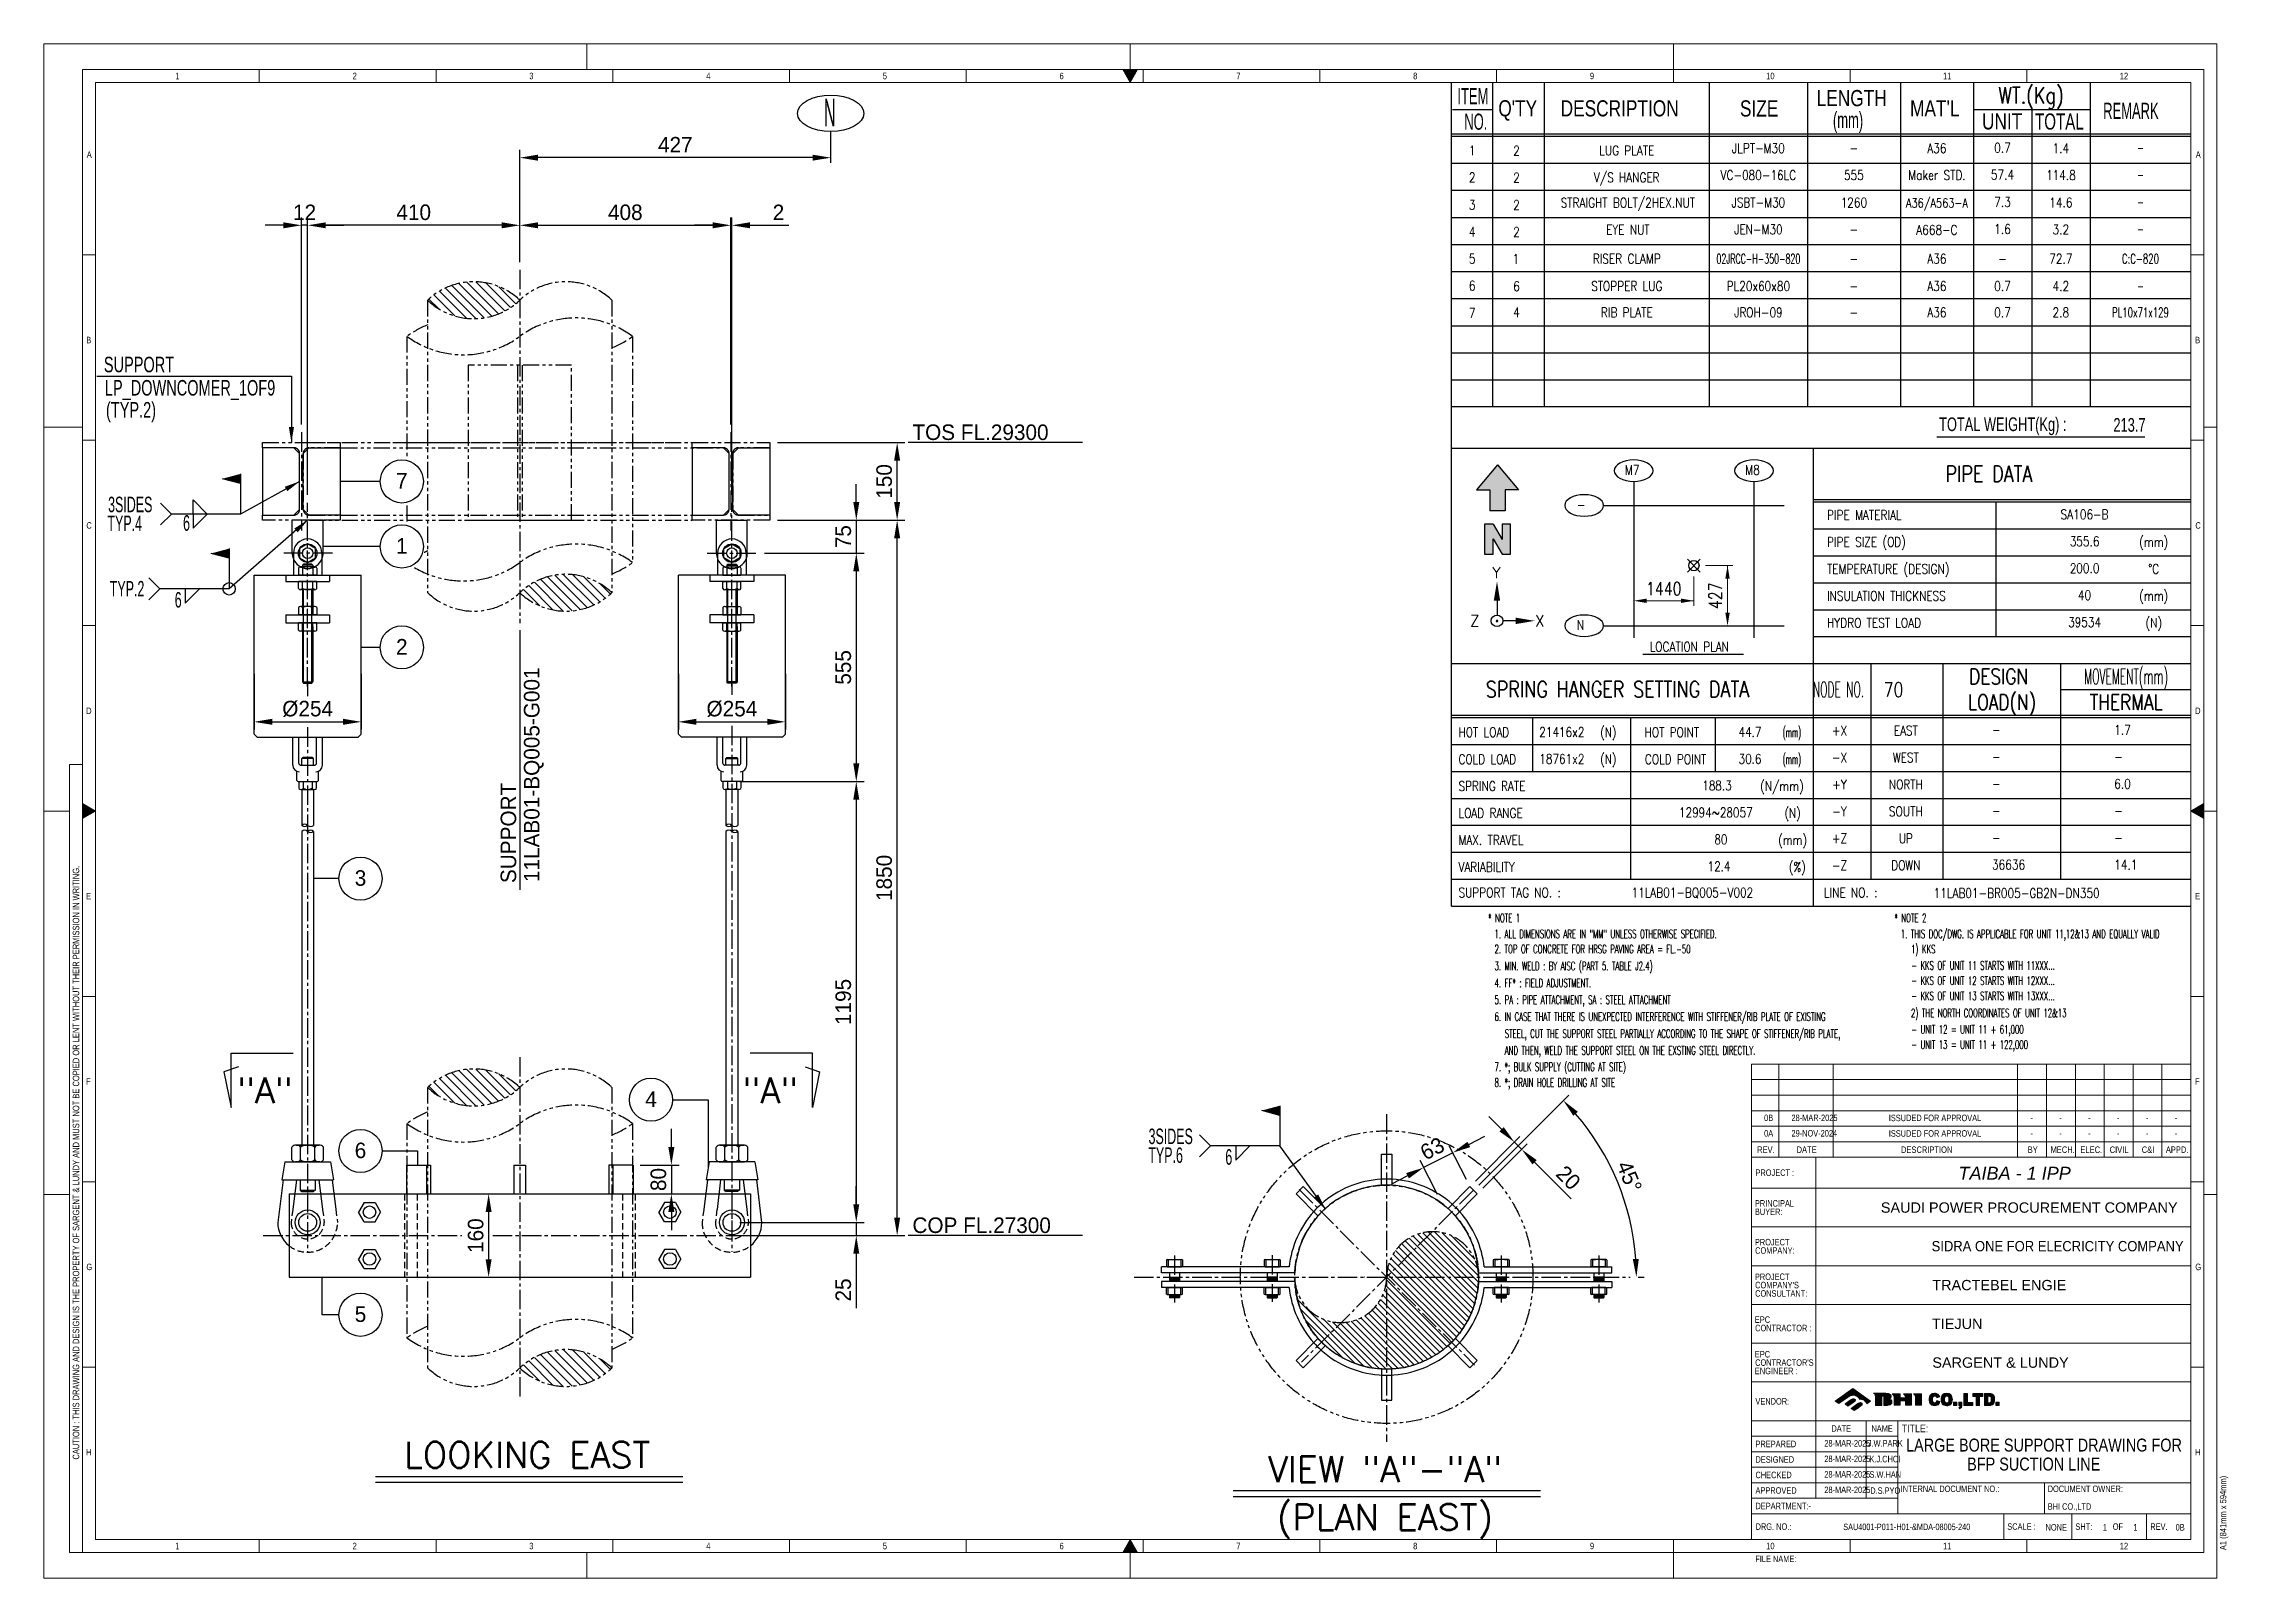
# Model space of a CAD drawing. Header units: millimetres. Extents: x 0 to 4222, y 0 to 2966.
import ezdxf
from ezdxf.enums import TextEntityAlignment as Align

# ---------------------------------------------------------------- set-up
doc = ezdxf.new("R2010")
doc.units = ezdxf.units.MM
doc.header["$LTSCALE"] = 50
for name, pattern in [('CENTER2', [1.125, 0.75, -0.125, 0.125, -0.125]), ('HIDDEN', [0.375, 0.25, -0.125]), ('PHANTOM2', [1.25, 0.625, -0.125, 0.125, -0.125, 0.125, -0.125])]:
    doc.linetypes.add(name, pattern=pattern)
for name, color, linetype in [('1. continuous', 3, 'Continuous'), ('2', 2, 'Continuous'), ('2. Hidden', 2, 'HIDDEN'), ('3', 3, 'Continuous'), ('3. phantom', 6, 'PHANTOM2'), ('5. text', 2, 'Continuous'), ('6. center', 1, 'CENTER2'), ('7', 7, 'Continuous'), ('7. center', 1, 'CENTER2'), ('dimension', 7, 'Continuous'), ('hidden line', 2, 'HIDDEN'), ('Layer 1', 7, 'Continuous'), ('text', 2, 'Continuous'), ('TITLE', 9, 'Continuous'), ('Title Block', 7, 'Continuous')]:
    doc.layers.add(name, color=color, linetype=linetype)
for name, color, linetype, lineweight in [('4', 4, 'Continuous', 9), ('G-ANNO-BRDR', 3, 'Continuous', 0), ('G-ANNO-TTLB', 7, 'Continuous', 0)]:
    doc.layers.add(name, color=color, linetype=linetype, lineweight=lineweight)
doc.styles.add('ROMANS', font='romans.shx', dxfattribs={"width": 0.8, "bigfont": 'whgtxt.shx'})
doc.styles.add('S', font='simplex.shx')
doc.styles.add('Style-Arial', font='ARIAL.TTF')
doc.styles.add('Style-Arial IF', font='ARIALI.TTF')
doc.styles.add('Style-Arial Narrow', font='ARIALN.TTF')
doc.dimstyles.new('ISO-25', dxfattribs={"dimscale": 10, "dimtxt": 3, "dimasz": 3, "dimexe": 1.5, "dimexo": 1.5, "dimgap": 1, "dimtad": 1, "dimdec": 0, "dimrnd": 0.5, "dimtxsty": 'Standard', "dimcen": 2.5, "dimclrd": 4, "dimclre": 4, "dimclrt": 2, "dimadec": 0, "dimazin": 0, "dimtfac": 1, "dimtdec": 0, "dimtmove": 0, "dimatfit": 3, "dimfxl": 1, "dimarcsym": 0})
doc.dimstyles.get("Standard").update_dxf_attribs({"dimtxt": 0.18, "dimasz": 0.18, "dimexe": 0.18, "dimexo": 0.0625, "dimgap": 0.09, "dimtad": 0, "dimtih": 1, "dimtoh": 1, "dimdec": 4, "dimzin": 0, "dimdsep": 46, "dimtxsty": 'Standard', "dimcen": 0.09, "dimadec": 0, "dimazin": 0, "dimtfac": 1, "dimtdec": 4, "dimtofl": 0, "dimtmove": 0, "dimatfit": 3, "dimfxl": 1, "dimtolj": 1, "dimtzin": 0, "dimarcsym": 0})

msp = doc.modelspace()

# ---------------------------------------------------------------- texts
at = {"color": 2, "style": 'ROMANS'}
for s, width, p in [('0.7', 0.8, (3786.1, 2765.3)), ('1.4', 0.8, (3898.9, 2764.4)), ('-', 0.65, (4052.7, 2765.3)), ('57.4', 0.8, (3786.1, 2713.3)), ('114.8', 0.8, (3898.9, 2712.4)), ('-', 0.65, (4052.7, 2713.3)), ('7.3', 0.8, (3786.1, 2660.3)), ('14.6', 0.8, (3898.9, 2659.4)), ('-', 0.65, (4052.7, 2660.3)), ('1.6', 0.8, (3786.1, 2608.2)), ('3.2', 0.8, (3898.9, 2607.3)), ('-', 0.65, (4052.7, 2608.2)), ('-', 0.8, (3786.1, 2550.8)), ('72.7', 0.8, (3898.9, 2550.8)), ('C:C-820', 0.65, (4052.7, 2550.8)), ('0.7', 0.8, (3786.1, 2497.8)), ('4.2', 0.8, (3898.9, 2497.8)), ('-', 0.65, (4052.7, 2497.8)), ('0.7', 0.8, (3786.1, 2447.1)), ('2.8', 0.8, (3898.9, 2447.1)), ('PL10x71x129', 0.65, (4052.7, 2447.1))]:
    msp.add_text(s, height=18.6, dxfattribs=dict(at, width=width)).set_placement(p, align=Align.MIDDLE_CENTER)
at = {"style": 'ROMANS'}
for s, p in [('Y', (2799.8, 1933.2)), ('Z', (2756.9, 1840.1))]:
    msp.add_text(s, height=21.4, dxfattribs=at).set_placement(p)
msp.add_text('X', height=21.4, rotation=360, dxfattribs=at).set_placement((2882.5, 1840.1))
at = {"layer": '4', "color": 7, "style": 'Style-Arial'}
for s, height, width, p in [('1', 12.5, 0.8, (254.3, 2897.8)), ('2', 12.5, 0.8, (597.1, 2897.8)), ('3', 12.5, 0.8, (938.5, 2897.8)), ('4', 12.5, 0.8, (1280.6, 2897.8)), ('5', 12.5, 0.8, (1621.9, 2897.8)), ('6', 12.5, 0.8, (1963.6, 2897.8)), ('7', 12.5, 0.8, (2305.2, 2897.8)), ('8', 12.5, 0.8, (2646.9, 2897.8)), ('9', 12.5, 0.8, (2988.6, 2897.8)), ('10', 12.49, 0.8, (3329.3, 2897.8)), ('11', 12.49, 0.8, (3671, 2897.8)), ('12', 12.49, 0.8, (4012.7, 2897.8)), ('A', 12.5, 0.8, (83.2, 2745.7)), ('A', 12.5, 0.8, (4159.5, 2745.7)), ('B', 12.5, 0.8, (82.2, 2387.4)), ('B', 12.5, 0.8, (4158.4, 2387.4)), ('C', 12.5, 0.8, (82.5, 2029)), ('C', 12.5, 0.8, (4158.8, 2029)), ('D', 12.5, 0.8, (82.1, 1670.7)), ('D', 12.5, 0.8, (4158.4, 1670.7)), ('E', 12.5, 0.8, (82.1, 1312.4)), ('E', 12.5, 0.8, (4158.4, 1312.4)), ('F', 12.5, 0.8, (82.1, 954.1)), ('F', 12.5, 0.8, (4158.3, 954.1)), ('SIDRA ONE FOR ELECRICITY COMPANY', 19.976, 0.9, (3649.1, 632.1)), ('G', 12.5, 0.8, (82.5, 595.7)), ('G', 12.5, 0.8, (4158.7, 595.7)), ('H', 12.5, 0.8, (82.1, 237.4)), ('H', 12.5, 0.8, (4158.3, 237.4)), ('1', 12.5, 0.8, (254.3, 56.2)), ('2', 12.5, 0.8, (597.1, 56.2)), ('3', 12.5, 0.8, (938.5, 56.2)), ('4', 12.5, 0.8, (1280.6, 56.2)), ('5', 12.5, 0.8, (1621.9, 56.2)), ('6', 12.5, 0.8, (1963.6, 56.2)), ('7', 12.5, 0.8, (2305.2, 56.2)), ('8', 12.5, 0.8, (2646.9, 56.2)), ('9', 12.5, 0.8, (2988.6, 56.2)), ('10', 12.49, 0.8, (3329.3, 56.2)), ('11', 12.49, 0.8, (3671, 56.2)), ('12', 12.49, 0.8, (4012.7, 56.2))]:
    msp.add_text(s, height=height, dxfattribs=dict(at, width=width)).set_placement(p)
at = {"layer": '4', "style": 'Style-Arial Narrow'}
for s, height, p in [('PRINCIPAL ', 12.49, (3307.5, 718.5)), ('BUYER:', 12.49, (3307.5, 702.3)), ('PROJECT ', 12.49, (3307.5, 643.6)), ('COMPANY:', 12.49, (3307.9, 627.4)), ('PROJECT ', 12.49, (3307.5, 576.7)), ("COMPANY'S ", 12.49, (3307.9, 560.6)), ('CONSULTANT:', 12.485, (3307.9, 544.4)), ('EPC ', 12.49, (3307.4, 493.8)), ('CONTRACTOR : ', 12.485, (3307.9, 477.6)), ('EPC ', 12.49, (3307.4, 426.9)), ("CONTRACTOR'S ", 12.485, (3307.9, 410.8)), ('ENGINEER :', 12.49, (3307.4, 394.6)), ('VENDOR:', 12.49, (3308.5, 335.9))]:
    msp.add_text(s, height=height, rotation=359.9995, dxfattribs=at).set_placement(p)
at = {"layer": '4', "color": 7, "style": 'Style-Arial'}
msp.add_text('TIEJUN', height=19.98, rotation=359.9995, dxfattribs=at).set_placement((3649.7, 481.9))
at = {"layer": '4', "color": 7, "style": 'Style-Arial', "width": 0.8}
msp.add_text('A1 (841mm x 594mm)', height=12.485, rotation=90, dxfattribs=at).set_placement((4218.7, 54.5))
at = {"layer": '5. text', "style": 'ROMANS'}
for p in [(373.8, 918.4), (1350.8, 918.4)]:
    msp.add_text('"A"', height=50, dxfattribs=at).set_placement(p)
for s, p in [('LOOKING EAST', (934.3, 213.5)), ('VIEW "A"-"A"', (2592.3, 186)), ('(PLAN EAST)', (2592.3, 93.1))]:
    msp.add_text(s, height=50, dxfattribs=at).set_placement(p, align=Align.CENTER)
at = {"layer": '7', "color": 2, "style": 'ROMANS', "width": 0.8}
msp.add_text('1440', height=25, dxfattribs=at).set_placement((3131.3, 1913.1), align=Align.MIDDLE)
msp.add_text('427', height=25, rotation=90, dxfattribs=at).set_placement((3231.1, 1899.4), align=Align.MIDDLE)
at = {"layer": 'dimension', "color": 2}
msp.add_text('427', height=30, dxfattribs=at).set_placement((1220.8, 2771.4), align=Align.MIDDLE)
for s, p in [('TOS FL.29300', (1679.1, 2200.4)), ('COP FL.27300', (1679.1, 667.5))]:
    msp.add_text(s, height=30, dxfattribs=at).set_placement(p)
at = {"layer": 'dimension', "color": 4, "width": 0.6}
for s, p in [('3SIDES', (124.5, 2060.8)), ('TYP.4', (123.2, 2024.4)), ('TYP.2', (127.7, 1897.9)), ('3SIDES', (2135.5, 839.4)), ('TYP.6', (2135, 803))]:
    msp.add_text(s, height=30, dxfattribs=at).set_placement(p)
for p in [(276, 2025), (260, 1876.4), (2290.6, 799.5)]:
    msp.add_text('6', height=30, dxfattribs=at).set_placement(p, align=Align.CENTER)
at = {"layer": 'G-ANNO-TTLB', "color": 7, "lineweight": 13, "style": 'Style-Arial', "width": 0.8}
msp.add_text('CAUTION : THIS DRAWING AND DESIGN IS THE PROPERTY OF SARGENT & LUNDY AND MUST NOT BE COPIED OR LENT WITHOUT THEIR PERMISSION IN WRITING.', height=12.4851, rotation=90, dxfattribs=at).set_placement((62.4, 803.4), align=Align.MIDDLE_CENTER)
at = {"layer": 'G-ANNO-TTLB', "color": 7, "linetype": 'Continuous', "lineweight": 0, "style": 'Style-Arial Narrow'}
for s, height, width, p in [('0B', 12.49, 0.8, (3325.3, 883.9)), ('28-MAR-2025', 12.485, 0.8, (3378.2, 883.9)), ('ISSUDED FOR APPROVAL', 12.485, 0.8, (3566.3, 883.7)), ('-', 12.5, 0.8, (3840, 883.9)), ('-', 12.5, 0.8, (3895.8, 883.9)), ('-', 12.5, 0.8, (3951.6, 883.9)), ('-', 12.5, 0.8, (4007.4, 883.9)), ('-', 12.5, 0.8, (4063.2, 883.9)), ('-', 12.5, 0.8, (4119, 883.9)), ('0A', 12.49, 0.8, (3325.3, 854)), ('29-NOV-2024', 12.485, 0.8, (3378.2, 854)), ('ISSUDED FOR APPROVAL', 12.485, 0.8, (3566.3, 853.7)), ('-', 12.5, 0.8, (3840, 854)), ('-', 12.5, 0.8, (3895.8, 854)), ('-', 12.5, 0.8, (3951.6, 854)), ('-', 12.5, 0.8, (4007.4, 854)), ('-', 12.5, 0.8, (4063.2, 854)), ('-', 12.5, 0.8, (4119, 854)), ('28-MAR-2025', 12.485, 0.8, (3441.7, 254.7)), ('J.W.PARK', 12.49, 0.8, (3525.7, 254.7)), ('28-MAR-2025', 12.485, 0.8, (3441.7, 224.7)), ('K.J.CHOI', 12.49, 0.8, (3528.9, 224.3)), ('28-MAR-2025', 12.485, 0.8, (3441.7, 194.7)), ('28-MAR-2025', 12.485, 0.8, (3441.7, 164.8)), ('S.W.HAN', 12.49, 0.8, (3528.9, 194.4)), ('D.S.PYO', 12.49, 0.8, (3530.4, 163.3)), ('SAU4001-P011-H01-&MDA-08005-240', 12.485, 0.9, (3478.3, 93.2)), ('NONE', 12.49, 0.8, (3869.2, 92.3)), ('1', 12.5, 0.8, (3980.1, 92.3)), ('1', 12.5, 0.8, (4038.9, 92.3)), ('0B', 12.49, 0.8, (4120.7, 92.3))]:
    msp.add_text(s, height=height, dxfattribs=dict(at, width=width)).set_placement(p)
at = {"layer": 'G-ANNO-TTLB', "color": 7, "linetype": 'Continuous', "lineweight": 13, "style": 'Style-Arial', "width": 0.8}
for s, height, p in [('REV.', 12.49, (3311.8, 834.8)), ('DATE', 12.49, (3388.1, 834.8)), ('DESCRIPTION', 12.485, (3589.9, 834.8)), ('BY', 12.49, (3834.7, 834.8)), ('MECH.', 12.49, (3878.9, 834.8)), ('ELEC.', 12.49, (3936.7, 834.8)), ('CIVIL', 12.49, (3993.2, 834.8)), ('C&I', 12.49, (4055.2, 834.8)), ('APPD.', 12.49, (4101.8, 834.8))]:
    msp.add_text(s, height=height, rotation=0, dxfattribs=at).set_placement(p, align=Align.TOP_LEFT)
at = {"layer": 'G-ANNO-TTLB', "linetype": 'Continuous', "lineweight": 13, "style": 'Style-Arial Narrow'}
msp.add_text('PROJECT : ', height=12.49, rotation=359.9995, dxfattribs=at).set_placement((3308.6, 784.1), align=Align.MIDDLE_LEFT)
at = {"layer": 'G-ANNO-TTLB', "color": 171, "lineweight": 13, "true_color": 0x8470ff, "style": 'Style-Arial IF'}
msp.add_text('TAIBA - 1 IPP', height=24.97, rotation=359.9995, dxfattribs=at).set_placement((3700.9, 783.1), align=Align.MIDDLE_LEFT)
at = {"layer": 'G-ANNO-TTLB', "color": 7, "lineweight": 13}
for s, height, style, p in [('SAUDI POWER PROCUREMENT COMPANY', 19.976, 'Style-Arial', (3550.9, 716.7)), ('TRACTEBEL ENGIE', 19.976, 'Style-Arial', (3650.4, 566.8)), ('SARGENT & LUNDY', 19.976, 'Style-Arial', (3650.4, 417)), ('DATE', 12.49, 'Style-Arial Narrow', (3455.3, 289.7)), ('NAME', 12.49, 'Style-Arial Narrow', (3532.7, 289.7)), ('TITLE:', 14.98, 'Style-Arial Narrow', (3591.1, 289.7)), ('PREPARED', 12.49, 'Style-Arial Narrow', (3308.6, 259.7)), ('DESIGNED', 12.49, 'Style-Arial Narrow', (3308.6, 229.7)), ('APPROVED', 12.49, 'Style-Arial Narrow', (3308.6, 169.8)), ('CHECKED', 12.49, 'Style-Arial Narrow', (3308.6, 199.8)), ('DEPARTMENT:-', 12.485, 'Style-Arial Narrow', (3308.6, 139.8)), ('DRG. NO.:  ', 12.485, 'Style-Arial Narrow', (3308.8, 99.9)), ('SCALE :', 12.49, 'Style-Arial Narrow', (3795.3, 100.1)), ('SHT:', 12.49, 'Style-Arial Narrow', (3927, 99.9)), ('OF', 12.49, 'Style-Arial Narrow', (3999.2, 99.9)), ('REV.', 12.49, 'Style-Arial Narrow', (4071.6, 99.9))]:
    msp.add_text(s, height=height, rotation=359.9995, dxfattribs=dict(at, style=style)).set_placement(p, align=Align.MIDDLE_LEFT)
at = {"layer": 'G-ANNO-TTLB', "color": 0, "linetype": 'Continuous', "lineweight": 13, "style": 'Style-Arial', "width": 0.8}
for s, p in [('LARGE BORE SUPPORT DRAWING FOR', (3599.6, 245.1)), ('BFP SUCTION LINE', (3717.7, 208.4))]:
    msp.add_text(s, height=24.97, rotation=0, dxfattribs=at).set_placement(p)
at = {"layer": 'G-ANNO-TTLB', "color": 7, "linetype": 'Continuous', "lineweight": 13, "style": 'Style-Arial Narrow'}
for s, p in [('INTERNAL DOCUMENT NO.:', (3589.2, 173)), ('DOCUMENT OWNER:', (3873.4, 173)), ('BHI CO.,LTD', (3873.4, 138.8))]:
    msp.add_text(s, height=12.485, dxfattribs=at).set_placement(p, align=Align.MIDDLE_LEFT)
msp.add_text('FILE NAME:', height=12.49, rotation=0, dxfattribs=at).set_placement((3308.2, 37.5), align=Align.MIDDLE_LEFT)
at = {"layer": 'text'}
for s, height, width, p in [('ITEM', 31.21, 0.6, (2732.4, 2849.4)), ('LENGTH', 31.21, 0.8, (3426.8, 2845.7)), ('NO.', 31.21, 0.6, (2745.8, 2800.1)), ("Q'TY", 31.21, 0.8, (2811.6, 2826)), ('DESCRIPTION', 31.213, 0.8, (2932, 2825.9)), ('SIZE', 31.21, 0.8, (3278.5, 2825.7)), ('(mm)', 31.21, 0.6, (3458.3, 2803.2)), ("MAT'L", 31.21, 0.8, (3607.4, 2825.8)), ('UNIT', 31.21, 0.8, (3746.4, 2800.7)), ('TOTAL', 31.21, 0.7, (3848.9, 2800.4)), ('REMARK', 31.21, 0.6, (3980.7, 2821.1))]:
    msp.add_text(s, height=height, dxfattribs=dict(at, width=width)).set_placement(p)
for s, height, style, width, p in [('WT.(Kg)', 31.21, 'S', 0.8, (3778.4, 2851.1)), ('PIPE DATA', 31, 'ROMANS', 0.8, (3675.9, 2119.7)), ('LOCATION PLAN', 18.6, 'ROMANS', 0.8, (3104.2, 1791.4)), ('SPRING HANGER SETTING DATA', 31, 'ROMANS', 0.8, (2787.4, 1703)), ('NODE NO.', 30, 'ROMANS', 0.5, (3419.6, 1703))]:
    msp.add_text(s, height=height, dxfattribs=dict(at, style=style, width=width)).set_placement(p)
at = {"layer": 'text', "width": 0.45}
msp.add_text('N', height=53.1, dxfattribs=at).set_placement((1519.4, 2806.8), align=Align.CENTER)
at = {"layer": 'text', "style": 'ROMANS'}
for s, height, width, p in [('1', 18.6, 0.8, (2760.8, 2760)), ('2', 18.6, 0.8, (2846.5, 2759.7)), ('LUG PLATE', 18.6, 0.8, (3059.8, 2760)), ('JLPT-M30', 18.6, 0.8, (3314.2, 2764.4)), ('-', 18.6, 0.8, (3498.9, 2764.4)), ('A36', 18.6, 0.8, (3659.3, 2764.4)), ('2', 18.6, 0.8, (2760.8, 2707.9)), ('2', 18.6, 0.8, (2846.5, 2707.6)), ('V/S HANGER', 18.6, 0.8, (3059.8, 2707.9)), ('VC-080-16LC', 18.6, 0.8, (3314.2, 2712.4)), ('555', 18.6, 0.8, (3498.9, 2712.4)), ('Maker STD.', 18.6, 0.8, (3659.3, 2712.4)), ('3', 18.6, 0.8, (2760.8, 2655)), ('2', 18.6, 0.8, (2846.5, 2654.7)), ('STRAIGHT BOLT/2HEX.NUT', 18.6, 0.8, (3061.9, 2659)), ('JSBT-M30', 18.6, 0.8, (3314.2, 2659.4)), ('1260', 18.6, 0.8, (3498.9, 2659.4)), ('A36/A563-A', 17.3, 0.8, (3659.3, 2658.5)), ('4', 18.6, 0.8, (2760.8, 2602.9)), ('2', 18.6, 0.8, (2846.5, 2602.6)), ('EYE NUT', 18.6, 0.8, (3061.9, 2606.9)), ('JEN-M30', 18.6, 0.8, (3314.2, 2607.4)), ('-', 18.6, 0.8, (3498.9, 2607.4)), ('A668-C', 18.6, 0.8, (3659.3, 2606.5)), ('5', 18.6, 0.8, (2760.8, 2550.8)), ('1', 18.6, 0.8, (2845.4, 2550.5)), ('RISER CLAMP', 18.6, 0.8, (3059.8, 2550.8)), ('02JRCC-H-350-820', 18.6, 0.6, (3314.2, 2550.8)), ('-', 18.6, 0.8, (3498.9, 2550.8)), ('A36', 18.6, 0.8, (3659.3, 2550.8)), ('6', 18.6, 0.8, (2760.8, 2498.7)), ('6', 18.6, 0.8, (2846.8, 2497.6)), ('STOPPER LUG', 18.6, 0.8, (3059.8, 2497.8)), ('PL20x60x80', 18.6, 0.8, (3314.2, 2497.8)), ('-', 18.6, 0.8, (3498.9, 2497.8)), ('A36', 18.6, 0.8, (3659.3, 2497.8)), ('7', 18.6, 0.8, (2760.8, 2445.8)), ('4', 18.6, 0.8, (2846.8, 2447.1)), ('RIB PLATE', 18.6, 0.8, (3059.8, 2447.1)), ('JROH-09', 18.6, 0.8, (3314.2, 2447.1)), ('A36', 18.6, 0.8, (3659.3, 2447.1)), ('-', 18.6, 0.8, (3498.9, 2447.1)), ('DESIGN', 30, 0.8, (3778.6, 1743.3)), ('MOVEMENT(mm)', 30, 0.5, (4025.2, 1743.3)), ('LOAD(N)', 30, 0.8, (3785.3, 1693.5)), ('THERMAL', 30, 0.8, (4025.2, 1693.5)), ('11LAB01-BQ005-V002', 18.6, 0.8, (3186.6, 1325.5)), ('11LAB01-BR005-GB2N-DN350', 18.6, 0.8, (3813.4, 1324.5))]:
    msp.add_text(s, height=height, dxfattribs=dict(at, width=width)).set_placement(p, align=Align.MIDDLE_CENTER)
at = {"layer": 'text', "color": 2, "width": 0.7}
for s, p in [('SUPPORT', (116.3, 2331.3)), ('LP_DOWNCOMER_1OF9', (118.3, 2286.3)), ('(TYP.2)', (120.4, 2243.8))]:
    msp.add_text(s, height=30, dxfattribs=at).set_placement(p)
at = {"layer": 'text', "width": 0.7}
msp.add_text('213.7', height=26.53, dxfattribs=at).set_placement((4062.5, 2216.3), align=Align.RIGHT)
at = {"layer": 'text', "color": 2}
for s, p in [('7', (692.2, 2106.5)), ('1', (692.2, 1980.7)), ('2', (692.2, 1785.7)), ('3', (612.3, 1338.7)), ('4', (1173.9, 911.2)), ('6', (612.3, 812.2)), ('5', (612.3, 495.6))]:
    msp.add_text(s, height=30, dxfattribs=at).set_placement(p, align=Align.CENTER)
at = {"layer": 'text', "style": 'ROMANS', "width": 0.8}
for s, height, p in [('M7', 18.6, (3056.2, 2151.9)), ('M8', 18.6, (3288.7, 2151.9)), ('-', 18.6, (2963.5, 2084.7)), ('PIPE MATERIAL', 18.6, (3446.9, 2064.7)), ('PIPE SIZE (OD)', 18.6, (3446.9, 2012.6)), ('TEMPERATURE (DESIGN)', 18.6, (3446.9, 1960.5)), ('INSULATION THICKNESS', 18.6, (3446.9, 1908.4)), ('N', 18.6, (2963.5, 1852.2)), ('HYDRO TEST LOAD', 18.6, (3446.9, 1856.3)), ('70', 27.9, (3556.1, 1731.7)), ('1.7', 18.6, (4002, 1649.2)), ('HOT LOAD', 18.6, (2734.5, 1644.8)), ('21416x2', 18.6, (2890.6, 1645.2)), ('44.7', 18.6, (3275.7, 1645.2)), ('-', 18.6, (3765.8, 1649.2)), ('COLD LOAD', 18.6, (2734.5, 1592.6)), ('18761x2', 18.6, (2890.6, 1593.2)), ('30.6', 18.6, (3275.7, 1593.2)), ('-', 18.6, (3765.8, 1597.1)), ('-', 18.6, (4002, 1597.1)), ('SPRING RATE', 18.6, (2734.5, 1540.6)), ('188.3', 18.6, (3205.5, 1541.8)), ('-', 18.6, (3765.8, 1545)), ('6.0', 18.6, (4002, 1545)), ('LOAD RANGE', 18.6, (2734.5, 1488.5)), ('12994~28057', 18.6, (3160.5, 1489.7)), ('-', 18.6, (3765.8, 1492.9)), ('-', 18.6, (4002, 1492.9)), ('MAX. TRAVEL', 18.6, (2734.5, 1436.4)), ('80', 18.6, (3229.1, 1437.6)), ('-', 18.6, (3765.8, 1440.8)), ('-', 18.6, (4002, 1440.8)), ('VARIABILITY', 18.6, (2734.5, 1384.3)), ('12.4', 18.6, (3215.8, 1385.5)), ('36636', 18.6, (3765.8, 1388.8)), ('14.1', 18.6, (4002, 1388.8)), ('SUPPORT TAG NO. :', 18.6, (2734.5, 1334.8)), ('LINE NO. :', 18.6, (3440.9, 1334.8))]:
    msp.add_text(s, height=height, dxfattribs=at).set_placement(p, align=Align.TOP_LEFT)
for s, p in [('SA106-B', (3944.7, 2056.6)), ('355.6', (3944.7, 2004.5)), ('200.0', (3944.7, 1952.4)), ('40', (3944.7, 1900.3)), ('39534', (3944.7, 1848.2))]:
    msp.add_text(s, height=18.6, dxfattribs=at).set_placement(p, align=Align.MIDDLE)
at = {"layer": 'text', "style": 'ROMANS'}
for s, width, p in [('(mm)', 0.8, (4078.4, 1994)), ('%%dC', 0.8, (4078.4, 1941.9)), ('(mm)', 0.8, (4078.4, 1889.8)), ('(N)', 0.8, (4078.4, 1837.7)), ('(N)', 0.8, (3024.2, 1626.2)), ('(mm)', 0.5, (3379.1, 1626.1)), ('+X', 0.8, (3470.9, 1629.4)), ('EAST', 0.8, (3599.2, 1629.4)), ('HOT POINT', 0.8, (3146.9, 1626.1)), ('(N)', 0.8, (3024.2, 1574.1)), ('COLD POINT', 0.8, (3154.2, 1574)), ('(mm)', 0.5, (3379.1, 1574)), ('-X', 0.8, (3470.9, 1577.3)), ('WEST', 0.8, (3599.2, 1577.3)), ('(N/mm)', 0.8, (3359.8, 1522)), ('+Y', 0.8, (3470.9, 1525.2)), ('NORTH', 0.8, (3599.2, 1525.2)), ('(N)', 0.8, (3380.4, 1469.9)), ('-Y', 0.8, (3470.9, 1473.1)), ('SOUTH', 0.8, (3599.2, 1473.1)), ('(mm)', 0.8, (3380.4, 1417.8)), ('+Z', 0.8, (3470.9, 1421)), ('UP', 0.8, (3599.2, 1421)), ('(%%%)', 0.8, (3389.5, 1365.7)), ('-Z', 0.8, (3470.9, 1368.9)), ('DOWN', 0.8, (3599.2, 1369))]:
    msp.add_text(s, height=18.6, dxfattribs=dict(at, width=width)).set_placement(p, align=Align.CENTER)
at = {"layer": 'text', "color": 2}
for s, p in [('11LAB01-BQ005-G001', (958.2, 1345.9)), ('SUPPORT', (913.2, 1343.9))]:
    msp.add_text(s, height=30, rotation=90, dxfattribs=at).set_placement(p)
at = {"layer": 'text', "style": 'ROMANS', "width": 0.6}
for s, height, p in [('* NOTE 1', 16.37, (2791.9, 1276.4)), ('* NOTE 2', 16.37, (3577.1, 1276.4)), ('1. ALL DIMENSIONS ARE IN "MM" UNLESS OTHERWISE SPECIFIED.', 16.368, (2804.3, 1245.6)), ('1. THIS DOC/DWG. IS APPLICABLE FOR UNIT 11,12&13 AND EQUALLY VALID', 16.368, (3589.5, 1245.6)), ('1) KKS', 16.37, (3609.2, 1216.3)), ('2. TOP OF CONCRETE FOR HRSG PAVING AREA = FL.-50', 16.368, (2804.3, 1216.3)), ('3. MIN. WELD : BY AISC (PART 5. TABLE J2.4)', 16.368, (2804.3, 1183.6)), ('- KKS OF UNIT 11 STARTS WITH 11XXX...', 16.368, (3609.8, 1184.6)), ('4. FF* : FIELD ADJUSTMENT.', 16.368, (2804.3, 1150.9)), ('- KKS OF UNIT 12 STARTS WITH 12XXX...', 16.368, (3609.8, 1155.2)), ('5. PA : PIPE ATTACHMENT, SA : STEEL ATTACHMENT', 16.368, (2804.3, 1118.3)), ('2) THE NORTH COORDINATES OF UNIT 12&13', 16.368, (3609.2, 1092.8)), ('- KKS OF UNIT 13 STARTS WITH 13XXX...', 16.368, (3609.8, 1125.8)), ('6. IN CASE THAT THERE IS UNEXPECTED INTERFERENCE WITH STIFFENER/RIB PLATE OF EXISTING ', 16.368, (2804.3, 1085.7)), ('STEEL, CUT THE SUPPORT STEEL PARTIALLY ACCORDING TO THE SHAPE OF STIFFENER/RIB PLATE, ', 16.368, (2824, 1053)), ('- UNIT 12 = UNIT 11 + 61,000', 16.368, (3609.8, 1061)), ('AND THEN, WELD THE SUPPORT STEEL ON THE EXSTING STEEL DIRECTLY.', 16.368, (2824, 1020.4)), ('- UNIT 13 = UNIT 11 + 122,000', 16.368, (3609.8, 1031.7)), ('7. *; BULK SUPPLY (CUTTING AT SITE)', 16.368, (2804.3, 988.6)), ('8. *; DRAIN HOLE DRILLING AT SITE', 16.368, (2804.3, 958.3))]:
    msp.add_text(s, height=height, dxfattribs=at).set_placement(p, align=Align.MIDDLE_LEFT)
at = {"layer": 'TITLE', "width": 0.7}
msp.add_text('TOTAL WEIGHT(Kg) : ', height=26.436, dxfattribs=at).set_placement((3663.6, 2217.6))

# ---------------------------------------------------------------- blocks, each defined once
blk = doc.blocks.new('*D3')
at = {"color": 4, "linetype": 'ByBlock', "lineweight": -2, "transparency": 16777216}
for p, q in [((510.2, 2094.1), (510.2, 2630.4)), ((920.2, 2544.4), (920.2, 2630.4)), ((885.2, 2615.4), (545.2, 2615.4))]:
    blk.add_line(p, q, dxfattribs=at)
at = {"color": 4, "transparency": 16777216}
for points in [[(545.2, 2621.2), (545.2, 2609.6), (510.2, 2615.4)], [(885.2, 2621.2), (885.2, 2609.6), (920.2, 2615.4)]]:
    blk.add_solid(points, dxfattribs=at)
at = {"layer": 'Defpoints', "color": 0, "transparency": 16777216}
for p in [(510.2, 2615.4), (920.2, 2529.4), (510.2, 2079.1)]:
    blk.add_point(p, dxfattribs=at)
at = {"color": 2, "transparency": 16777216, "insert": (715.2, 2640.4), "char_height": 30, "attachment_point": 5}
blk.add_mtext('410', dxfattribs=at)
blk = doc.blocks.new('*D4')
at = {"color": 4, "linetype": 'ByBlock', "lineweight": -2, "transparency": 16777216}
for p, q in [((1328.2, 2230.3), (1328.2, 2630.4)), ((955.2, 2615.4), (1293.2, 2615.4))]:
    blk.add_line(p, q, dxfattribs=at)
at = {"color": 4, "transparency": 16777216}
for points in [[(955.2, 2621.2), (955.2, 2609.6), (920.2, 2615.4)], [(1293.2, 2621.2), (1293.2, 2609.6), (1328.2, 2615.4)]]:
    blk.add_solid(points, dxfattribs=at)
at = {"layer": 'Defpoints', "color": 0, "transparency": 16777216}
for p in [(920.2, 2615.4), (1328.2, 2615.4), (1328.2, 2215.3)]:
    blk.add_point(p, dxfattribs=at)
at = {"color": 2, "transparency": 16777216, "insert": (1124.2, 2640.4), "char_height": 30, "attachment_point": 5}
blk.add_mtext('408', dxfattribs=at)
blk = doc.blocks.new('*D5')
at = {"color": 4, "linetype": 'ByBlock', "lineweight": -2, "transparency": 16777216}
for p, q in [((1418.2, 2045.3), (1664.6, 2045.3)), ((1649.6, 697.4), (1649.6, 2010.3)), ((1428.1, 662.4), (1664.6, 662.4))]:
    blk.add_line(p, q, dxfattribs=at)
at = {"color": 4, "transparency": 16777216}
for points in [[(1643.7, 2010.3), (1655.4, 2010.3), (1649.6, 2045.3)], [(1643.7, 697.4), (1655.4, 697.4), (1649.6, 662.4)]]:
    blk.add_solid(points, dxfattribs=at)
at = {"layer": 'Defpoints', "color": 0, "transparency": 16777216}
for p in [(1403.2, 2045.3), (1649.6, 2045.3), (1413.1, 662.4)]:
    blk.add_point(p, dxfattribs=at)
at = {"color": 2, "transparency": 16777216, "insert": (1624.6, 1353.9), "char_height": 30, "attachment_point": 5, "rotation": 90}
blk.add_mtext('1850', dxfattribs=at)
blk = doc.blocks.new('*D6')
at = {"color": 4, "linetype": 'ByBlock', "lineweight": -2, "transparency": 16777216}
for p, q in [((1418.2, 2195.3), (1664.6, 2195.3)), ((1649.6, 2080.3), (1649.6, 2160.3))]:
    blk.add_line(p, q, dxfattribs=at)
at = {"color": 4, "transparency": 16777216}
for points in [[(1643.7, 2160.3), (1655.4, 2160.3), (1649.6, 2195.3)], [(1643.7, 2080.3), (1655.4, 2080.3), (1649.6, 2045.3)]]:
    blk.add_solid(points, dxfattribs=at)
at = {"layer": 'Defpoints', "color": 0, "transparency": 16777216}
for p in [(1403.2, 2195.3), (1649.6, 2195.3), (1649.6, 2045.3)]:
    blk.add_point(p, dxfattribs=at)
at = {"color": 2, "transparency": 16777216, "insert": (1624.6, 2120.3), "char_height": 30, "attachment_point": 5, "rotation": 90}
blk.add_mtext('150', dxfattribs=at)
blk = doc.blocks.new('*D7')
at = {"color": 4, "linetype": 'ByBlock', "lineweight": -2, "transparency": 16777216}
for p, q in [((1330.2, 2094.1), (1330.2, 2630.4)), ((1293.2, 2615.4), (1258.2, 2615.4)), ((1328.2, 2615.4), (1330.2, 2615.4)), ((1365.2, 2615.4), (1440.2, 2615.4))]:
    blk.add_line(p, q, dxfattribs=at)
at = {"color": 4, "transparency": 16777216}
for points in [[(1293.2, 2621.2), (1293.2, 2609.6), (1328.2, 2615.4)], [(1365.2, 2621.2), (1365.2, 2609.6), (1330.2, 2615.4)]]:
    blk.add_solid(points, dxfattribs=at)
at = {"layer": 'Defpoints', "color": 0, "transparency": 16777216}
for p in [(1328.2, 2615.4), (1330.2, 2615.4), (1330.2, 2079.1)]:
    blk.add_point(p, dxfattribs=at)
at = {"color": 2, "transparency": 16777216, "insert": (1420.2, 2640.4), "char_height": 30, "attachment_point": 5}
blk.add_mtext('2', dxfattribs=at)
blk = doc.blocks.new('*D8')
at = {"color": 4, "linetype": 'ByBlock', "lineweight": -2, "transparency": 16777216}
for p, q in [((498.2, 2230.3), (498.2, 2630.4)), ((463.2, 2615.4), (428.2, 2615.4)), ((510.2, 2615.4), (498.2, 2615.4)), ((545.2, 2615.4), (580.2, 2615.4))]:
    blk.add_line(p, q, dxfattribs=at)
at = {"color": 4, "transparency": 16777216}
for points in [[(463.2, 2621.2), (463.2, 2609.6), (498.2, 2615.4)], [(545.2, 2621.2), (545.2, 2609.6), (510.2, 2615.4)]]:
    blk.add_solid(points, dxfattribs=at)
at = {"layer": 'Defpoints', "color": 0, "transparency": 16777216}
for p in [(498.2, 2615.4), (510.2, 2615.4), (498.2, 2215.3)]:
    blk.add_point(p, dxfattribs=at)
at = {"color": 2, "transparency": 16777216, "insert": (504.2, 2640.4), "char_height": 30, "attachment_point": 5}
blk.add_mtext('12', dxfattribs=at)
blk = doc.blocks.new('*D9')
at = {"color": 4, "lineweight": -2}
for p, q in [((2773.6, 760.1), (2947.7, 934.2)), ((3081.6, 582.2), (3093.5, 582.2))]:
    blk.add_line(p, q, dxfattribs=at)
blk.add_arc((2595.7, 582.2), 482.8, 4.1546, 40.8454, dxfattribs=at)
at = {"color": 4}
for points in [[(2956.6, 894), (2965.2, 901.9), (2937.1, 923.6)], [(3083, 617.4), (3071.4, 617), (3078.5, 582.2)]]:
    blk.add_solid(points, dxfattribs=at)
at = {"layer": 'Defpoints', "color": 0}
for p in [(2763, 749.5), (3062, 707.2), (2107.5, 582.2), (3066.6, 582.2), (2431.3, 417.8)]:
    blk.add_point(p, dxfattribs=at)
at = {"color": 2, "insert": (3064.8, 776.5), "char_height": 30, "attachment_point": 5, "rotation": 292.5}
blk.add_mtext('45°', dxfattribs=at)
blk = doc.blocks.new('*D10')
at = {"color": 4, "lineweight": -2}
for p, q in [((2817.9, 868), (2793.1, 892.8)), ((2767.4, 768), (2853.2, 853.9)), ((2781.5, 753.9), (2867.4, 839.7)), ((2842.6, 843.3), (2856.8, 829.1)), ((2881.5, 804.4), (2952.2, 733.7))]:
    blk.add_line(p, q, dxfattribs=at)
at = {"color": 4}
for points in [[(2822, 872.2), (2813.7, 863.9), (2842.6, 843.3)], [(2885.6, 808.5), (2877.4, 800.3), (2856.8, 829.1)]]:
    blk.add_solid(points, dxfattribs=at)
at = {"layer": 'Defpoints', "color": 0}
for p in [(2856.8, 829.1), (2756.8, 757.4), (2770.9, 743.3)]:
    blk.add_point(p, dxfattribs=at)
at = {"color": 2, "insert": (2946.9, 774.3), "char_height": 30, "attachment_point": 5, "rotation": 315}
blk.add_mtext('20', dxfattribs=at)
blk = doc.blocks.new('*D11')
at = {"color": 4, "lineweight": -2, "transparency": 16777216}
for p, q in [((1213.2, 833.7), (1213.2, 868.7)), ((1153.2, 798.7), (1228.2, 798.7)), ((1213.2, 798.7), (1213.2, 743)), ((1154.2, 743), (1228.2, 743)), ((1213.2, 708), (1213.2, 673))]:
    blk.add_line(p, q, dxfattribs=at)
at = {"color": 4, "transparency": 16777216}
for points in [[(1207.3, 833.7), (1219, 833.7), (1213.2, 798.7)], [(1207.3, 708), (1219, 708), (1213.2, 743)]]:
    blk.add_solid(points, dxfattribs=at)
at = {"layer": 'Defpoints', "color": 0, "transparency": 16777216}
for p in [(1138.2, 798.7), (1139.2, 743), (1213.2, 743)]:
    blk.add_point(p, dxfattribs=at)
at = {"color": 2, "transparency": 16777216, "insert": (1188.2, 770.9), "char_height": 30, "attachment_point": 5, "rotation": 90}
blk.add_mtext('80', dxfattribs=at)
blk = doc.blocks.new('*D12')
at = {"color": 4, "linetype": 'ByBlock', "lineweight": -2, "transparency": 16777216}
for p, q in [((406.7, 1748.2), (406.7, 1640.6)), ((613.7, 1748.2), (613.7, 1640.6)), ((441.7, 1655.6), (578.7, 1655.6))]:
    blk.add_line(p, q, dxfattribs=at)
at = {"color": 4, "transparency": 16777216}
for points in [[(441.7, 1661.5), (441.7, 1649.8), (406.7, 1655.6)], [(578.7, 1661.5), (578.7, 1649.8), (613.7, 1655.6)]]:
    blk.add_solid(points, dxfattribs=at)
at = {"layer": 'Defpoints', "color": 0, "transparency": 16777216}
for p in [(406.7, 1763.2), (613.7, 1763.2), (613.7, 1655.6)]:
    blk.add_point(p, dxfattribs=at)
at = {"color": 2, "transparency": 16777216, "insert": (510.2, 1680.6), "char_height": 30, "attachment_point": 5}
blk.add_mtext('%%C254', dxfattribs=at)
blk = doc.blocks.new('*D13')
at = {"color": 4, "linetype": 'ByBlock', "lineweight": -2, "transparency": 16777216}
for p, q in [((1226.7, 1748.2), (1226.7, 1640.6)), ((1433.7, 1748.2), (1433.7, 1640.6)), ((1261.7, 1655.6), (1398.7, 1655.6))]:
    blk.add_line(p, q, dxfattribs=at)
at = {"color": 4, "transparency": 16777216}
for points in [[(1261.7, 1661.5), (1261.7, 1649.8), (1226.7, 1655.6)], [(1398.7, 1661.5), (1398.7, 1649.8), (1433.7, 1655.6)]]:
    blk.add_solid(points, dxfattribs=at)
at = {"layer": 'Defpoints', "color": 0, "transparency": 16777216}
for p in [(1226.7, 1763.2), (1433.7, 1763.2), (1433.7, 1655.6)]:
    blk.add_point(p, dxfattribs=at)
at = {"color": 2, "transparency": 16777216, "insert": (1330.2, 1680.6), "char_height": 30, "attachment_point": 5}
blk.add_mtext('%%C254', dxfattribs=at)
blk = doc.blocks.new('*D14')
at = {"color": 4, "linetype": 'ByBlock', "lineweight": -2, "transparency": 16777216}
for p, q in [((1570.6, 2080.3), (1570.6, 2115.3)), ((1418.2, 2045.3), (1585.6, 2045.3)), ((1570.6, 2045.3), (1570.6, 1981.6)), ((1393, 1981.6), (1585.6, 1981.6)), ((1570.6, 1946.6), (1570.6, 1911.6))]:
    blk.add_line(p, q, dxfattribs=at)
at = {"color": 4, "transparency": 16777216}
for points in [[(1564.8, 2080.3), (1576.4, 2080.3), (1570.6, 2045.3)], [(1564.8, 1946.6), (1576.4, 1946.6), (1570.6, 1981.6)]]:
    blk.add_solid(points, dxfattribs=at)
at = {"layer": 'Defpoints', "color": 0, "transparency": 16777216}
for p in [(1403.2, 2045.3), (1378, 1981.6), (1570.6, 1981.6)]:
    blk.add_point(p, dxfattribs=at)
at = {"color": 2, "transparency": 16777216, "insert": (1545.6, 2013.5), "char_height": 30, "attachment_point": 5, "rotation": 90}
blk.add_mtext('75', dxfattribs=at)
blk = doc.blocks.new('*D15')
at = {"color": 4, "linetype": 'ByBlock', "lineweight": -2, "transparency": 16777216}
for p, q in [((1393, 1981.6), (1585.6, 1981.6)), ((1570.6, 1946.6), (1570.6, 1575.1)), ((1345.2, 1540.1), (1585.6, 1540.1))]:
    blk.add_line(p, q, dxfattribs=at)
at = {"color": 4, "transparency": 16777216}
for points in [[(1564.8, 1946.6), (1576.4, 1946.6), (1570.6, 1981.6)], [(1564.8, 1575.1), (1576.4, 1575.1), (1570.6, 1540.1)]]:
    blk.add_solid(points, dxfattribs=at)
at = {"layer": 'Defpoints', "color": 0, "transparency": 16777216}
for p in [(1378, 1981.6), (1330.2, 1540.1), (1570.6, 1540.1)]:
    blk.add_point(p, dxfattribs=at)
at = {"color": 2, "transparency": 16777216, "insert": (1545.6, 1760.8), "char_height": 30, "attachment_point": 5, "rotation": 90}
blk.add_mtext('555', dxfattribs=at)
blk = doc.blocks.new('*D16')
at = {"color": 4, "linetype": 'ByBlock', "lineweight": -2, "transparency": 16777216}
for p, q in [((1345.2, 1540.1), (1585.6, 1540.1)), ((1570.6, 1505.1), (1570.6, 723)), ((1345.2, 688), (1585.6, 688))]:
    blk.add_line(p, q, dxfattribs=at)
at = {"color": 4, "transparency": 16777216}
for points in [[(1564.8, 1505.1), (1576.4, 1505.1), (1570.6, 1540.1)], [(1564.8, 723), (1576.4, 723), (1570.6, 688)]]:
    blk.add_solid(points, dxfattribs=at)
at = {"layer": 'Defpoints', "color": 0, "transparency": 16777216}
for p in [(1330.2, 1540.1), (1330.2, 688), (1570.6, 688)]:
    blk.add_point(p, dxfattribs=at)
at = {"color": 2, "transparency": 16777216, "insert": (1545.6, 1114.1), "char_height": 30, "attachment_point": 5, "rotation": 90}
blk.add_mtext('1195', dxfattribs=at)
blk = doc.blocks.new('*D17')
at = {"color": 4, "linetype": 'ByBlock', "lineweight": -2, "transparency": 16777216}
for p, q in [((1570.6, 723), (1570.6, 758)), ((1345.2, 688), (1585.6, 688)), ((1570.6, 688), (1570.6, 662.4)), ((1345.2, 662.4), (1585.6, 662.4)), ((1570.6, 627.4), (1570.6, 522.4))]:
    blk.add_line(p, q, dxfattribs=at)
at = {"color": 4, "transparency": 16777216}
for points in [[(1564.8, 723), (1576.4, 723), (1570.6, 688)], [(1564.8, 627.4), (1576.4, 627.4), (1570.6, 662.4)]]:
    blk.add_solid(points, dxfattribs=at)
at = {"layer": 'Defpoints', "color": 0, "transparency": 16777216}
for p in [(1330.2, 688), (1330.2, 662.4), (1570.6, 662.4)]:
    blk.add_point(p, dxfattribs=at)
at = {"color": 2, "transparency": 16777216, "insert": (1545.6, 557.4), "char_height": 30, "attachment_point": 5, "rotation": 90}
blk.add_mtext('25', dxfattribs=at)
blk = doc.blocks.new('*D18')
at = {"color": 4, "linetype": 'ByBlock', "lineweight": -2, "transparency": 16777216}
for p, q in [((834.9, 743), (875, 743)), ((860, 708), (860, 616.9)), ((834.9, 581.9), (875, 581.9))]:
    blk.add_line(p, q, dxfattribs=at)
at = {"color": 4, "transparency": 16777216}
for points in [[(854.1, 708), (865.8, 708), (860, 743)], [(854.1, 616.9), (865.8, 616.9), (860, 581.9)]]:
    blk.add_solid(points, dxfattribs=at)
at = {"layer": 'Defpoints', "color": 0, "transparency": 16777216}
for p in [(819.9, 743), (819.9, 581.9), (860, 581.9)]:
    blk.add_point(p, dxfattribs=at)
at = {"color": 2, "transparency": 16777216, "insert": (835, 662.4), "char_height": 30, "attachment_point": 5, "rotation": 90}
blk.add_mtext('160', dxfattribs=at)
blk = doc.blocks.new('*D23')
at = {"color": 4, "lineweight": -2}
for p, q in [((2754.5, 838.6), (2785.7, 854.6)), ((2693.8, 742.1), (2660.4, 807.4)), ((2723.4, 822.7), (2667.2, 794)), ((2749.9, 770.8), (2716.6, 836.1)), ((2636.1, 778.1), (2604.9, 762.2))]:
    blk.add_line(p, q, dxfattribs=at)
at = {"color": 4}
for points in [[(2751.9, 843.8), (2757.2, 833.5), (2723.4, 822.7)], [(2633.4, 783.3), (2638.7, 772.9), (2667.2, 794)]]:
    blk.add_solid(points, dxfattribs=at)
at = {"layer": 'Defpoints', "color": 0}
for p in [(2667.2, 794), (2700.6, 728.7), (2756.8, 757.4)]:
    blk.add_point(p, dxfattribs=at)
at = {"color": 2, "insert": (2683.9, 830.6), "char_height": 30, "attachment_point": 5, "rotation": 27.0723}
blk.add_mtext('63', dxfattribs=at)
blk = doc.blocks.new('block 21')
at = {"layer": 'Layer 1', "true_color": 0x004081}
h = blk.add_hatch(color=156, dxfattribs=at)
h.dxf.hatch_style = 2
edge = h.paths.add_edge_path()
edge.add_spline(control_points=[(6.32, 16.87), (6.32, 16.87), (6.32, 16.87), (6.32, 16.87), (6.32, 17.62), (6.32, 17.62), (6.32, 17.62), (6.47, 17.62), (6.47, 17.62), (6.47, 17.62), (6.47, 16.87), (6.47, 16.87), (6.47, 16.87), (6.54, 16.87), (6.54, 16.87), (6.64, 16.87), (6.72, 16.88), (6.76, 16.88), (6.81, 16.89), (6.85, 16.9), (6.9, 16.92), (6.95, 16.93), (6.98, 16.95), (7, 16.96), (7.04, 16.99), (7.07, 17.01), (7.09, 17.05), (7.1, 17.08), (7.11, 17.12), (7.11, 17.16), (7.11, 17.22), (7.09, 17.27), (7.05, 17.31), (7.01, 17.34), (6.95, 17.37), (6.88, 17.38), (7, 17.44), (7.06, 17.51), (7.06, 17.59), (7.06, 17.68), (7.01, 17.74), (6.9, 17.79), (6.82, 17.82), (6.69, 17.84), (6.52, 17.84), (6.52, 17.84), (6.06, 17.84), (6.06, 17.84), (6.06, 17.84), (6.06, 17.84), (6.06, 17.84), (6.06, 17.84), (5.66, 17.84), (5.66, 17.84), (5.66, 17.84), (5.83, 17.77), (5.83, 17.56), (5.83, 17.56), (5.83, 17.56), (5.83, 17.56), (5.83, 17.56), (5.83, 16.87), (5.83, 16.87), (5.83, 16.87), (6.32, 16.87), (6.32, 16.87)], knot_values=[0, 0, 0, 0, 0.0001, 0.0002, 1, 1, 1, 2, 2, 2, 3, 3, 3, 4, 4, 4, 5, 5, 5, 6, 6, 6, 7, 7, 7, 8, 8, 8, 9, 9, 9, 10, 10, 10, 11, 11, 11, 12, 12, 12, 13, 13, 13, 14, 14, 14, 15, 15, 15, 16, 16, 16, 17, 17, 17, 18, 18, 18, 19, 19, 19, 20, 20, 20, 21, 21, 21, 21], degree=3, periodic=0)
h = blk.add_hatch(color=156, dxfattribs=at)
h.dxf.hatch_style = 2
edge = h.paths.add_edge_path()
edge.add_spline(control_points=[(7.52, 17.79), (7.52, 17.79), (7.52, 17.79), (7.52, 17.79), (7.13, 17.79), (7.13, 17.79), (7.13, 17.79), (7.29, 17.71), (7.29, 17.51), (7.29, 17.51), (7.29, 17.51), (7.29, 17.51), (7.29, 17.51), (7.29, 16.9), (7.29, 16.9), (7.29, 16.9), (7.75, 16.9), (7.75, 16.9), (7.75, 16.9), (7.75, 17.24), (7.75, 17.24), (7.75, 17.24), (8.18, 17.24), (8.18, 17.24), (8.18, 17.24), (8.18, 16.9), (8.18, 16.9), (8.18, 16.9), (8.64, 16.9), (8.64, 16.9), (8.64, 16.9), (8.64, 17.78), (8.64, 17.78), (8.64, 17.78), (8.41, 17.78), (8.41, 17.78), (8.41, 17.78), (8.41, 17.79), (8.41, 17.79), (8.41, 17.79), (8.01, 17.79), (8.01, 17.79), (8.01, 17.79), (8.18, 17.71), (8.18, 17.51), (8.18, 17.51), (8.18, 17.51), (8.18, 17.51), (8.18, 17.51), (8.18, 17.48), (8.18, 17.48), (8.18, 17.48), (7.75, 17.48), (7.75, 17.48), (7.75, 17.48), (7.75, 17.78), (7.75, 17.78), (7.75, 17.78), (7.52, 17.78), (7.52, 17.78), (7.52, 17.78), (7.52, 17.79), (7.52, 17.79)], knot_values=[0, 0, 0, 0, 0.0001, 0.0002, 1, 1, 1, 2, 2, 2, 3, 3, 3, 4, 4, 4, 5, 5, 5, 6, 6, 6, 7, 7, 7, 8, 8, 8, 9, 9, 9, 10, 10, 10, 11, 11, 11, 12, 12, 12, 13, 13, 13, 14, 14, 14, 15, 15, 15, 16, 16, 16, 17, 17, 17, 18, 18, 18, 19, 19, 19, 20, 20, 20, 20], degree=3, periodic=0)
h = blk.add_hatch(color=156, dxfattribs=at)
h.dxf.hatch_style = 2
edge = h.paths.add_edge_path()
edge.add_spline(control_points=[(8.95, 16.9), (8.95, 16.9), (8.95, 16.9), (8.95, 16.9), (9.41, 16.9), (9.41, 16.9), (9.41, 16.9), (9.41, 17.78), (9.41, 17.78), (9.41, 17.78), (9.18, 17.78), (9.18, 17.78), (9.18, 17.78), (9.18, 17.79), (9.18, 17.79), (9.18, 17.79), (8.78, 17.79), (8.78, 17.79), (8.78, 17.79), (8.94, 17.72), (8.95, 17.53), (8.95, 17.53), (8.95, 16.9), (8.95, 16.9)], knot_values=[0, 0, 0, 0, 0.0001, 0.0002, 1, 1, 1, 2, 2, 2, 3, 3, 3, 4, 4, 4, 5, 5, 5, 6, 6, 6, 7, 7, 7, 7], degree=3, periodic=0)
at = {"layer": 'Layer 1', "lineweight": 0}
for points, knots in [([(7.05, 17.31), (7.01, 17.34), (6.95, 17.37), (6.88, 17.38), (7, 17.44), (7.06, 17.51), (7.06, 17.59), (7.06, 17.68), (7.01, 17.74), (6.9, 17.79), (6.82, 17.82), (6.69, 17.84), (6.52, 17.84), (6.52, 17.84), (6.06, 17.84), (6.06, 17.84), (6.06, 17.84), (6.06, 17.84), (6.06, 17.84), (6.06, 17.84), (5.66, 17.84), (5.66, 17.84), (5.66, 17.84), (5.83, 17.77), (5.83, 17.56), (5.83, 17.56), (5.83, 17.56), (5.83, 17.56), (5.83, 17.56), (5.83, 16.87), (5.83, 16.87), (5.83, 16.87), (6.32, 16.87), (6.32, 16.87), (6.32, 16.87), (6.32, 17.62), (6.32, 17.62), (6.32, 17.62), (6.47, 17.62), (6.47, 17.62), (6.47, 17.62), (6.47, 16.87), (6.47, 16.87), (6.47, 16.87), (6.54, 16.87), (6.54, 16.87), (6.64, 16.87), (6.72, 16.88), (6.76, 16.88), (6.81, 16.89), (6.85, 16.9), (6.9, 16.92), (6.95, 16.93), (6.98, 16.95), (7, 16.96), (7.04, 16.99), (7.07, 17.01), (7.09, 17.05), (7.1, 17.08), (7.11, 17.12), (7.11, 17.16), (7.11, 17.22), (7.09, 17.27), (7.05, 17.31)], [0, 0, 0, 0, 1, 1, 1, 2, 2, 2, 3, 3, 3, 4, 4, 4, 5, 5, 5, 6, 6, 6, 7, 7, 7, 8, 8, 8, 9, 9, 9, 10, 10, 10, 11, 11, 11, 12, 12, 12, 13, 13, 13, 14, 14, 14, 15, 15, 15, 16, 16, 16, 17, 17, 17, 18, 18, 18, 19, 19, 19, 20, 20, 20, 21, 21, 21, 21]), ([(8.41, 17.78), (8.41, 17.78), (8.41, 17.79), (8.41, 17.79), (8.41, 17.79), (8.01, 17.79), (8.01, 17.79), (8.01, 17.79), (8.18, 17.71), (8.18, 17.51), (8.18, 17.51), (8.18, 17.51), (8.18, 17.51), (8.18, 17.51), (8.18, 17.48), (8.18, 17.48), (8.18, 17.48), (7.75, 17.48), (7.75, 17.48), (7.75, 17.48), (7.75, 17.78), (7.75, 17.78), (7.75, 17.78), (7.52, 17.78), (7.52, 17.78), (7.52, 17.78), (7.52, 17.79), (7.52, 17.79), (7.52, 17.79), (7.13, 17.79), (7.13, 17.79), (7.13, 17.79), (7.29, 17.71), (7.29, 17.51), (7.29, 17.51), (7.29, 17.51), (7.29, 17.51), (7.29, 17.51), (7.29, 16.9), (7.29, 16.9), (7.29, 16.9), (7.75, 16.9), (7.75, 16.9), (7.75, 16.9), (7.75, 17.24), (7.75, 17.24), (7.75, 17.24), (8.18, 17.24), (8.18, 17.24), (8.18, 17.24), (8.18, 16.9), (8.18, 16.9), (8.18, 16.9), (8.64, 16.9), (8.64, 16.9), (8.64, 16.9), (8.64, 17.78), (8.64, 17.78), (8.64, 17.78), (8.41, 17.78), (8.41, 17.78)], [0, 0, 0, 0, 1, 1, 1, 2, 2, 2, 3, 3, 3, 4, 4, 4, 5, 5, 5, 6, 6, 6, 7, 7, 7, 8, 8, 8, 9, 9, 9, 10, 10, 10, 11, 11, 11, 12, 12, 12, 13, 13, 13, 14, 14, 14, 15, 15, 15, 16, 16, 16, 17, 17, 17, 18, 18, 18, 19, 19, 19, 20, 20, 20, 20]), ([(9.18, 17.78), (9.18, 17.78), (9.18, 17.79), (9.18, 17.79), (9.18, 17.79), (8.78, 17.79), (8.78, 17.79), (8.78, 17.79), (8.94, 17.72), (8.95, 17.53), (8.95, 17.53), (8.95, 16.9), (8.95, 16.9), (8.95, 16.9), (9.41, 16.9), (9.41, 16.9), (9.41, 16.9), (9.41, 17.78), (9.41, 17.78), (9.41, 17.78), (9.18, 17.78), (9.18, 17.78)], [0, 0, 0, 0, 1, 1, 1, 2, 2, 2, 3, 3, 3, 4, 4, 4, 5, 5, 5, 6, 6, 6, 7, 7, 7, 7])]:
    blk.add_open_spline(points, degree=3, knots=knots, dxfattribs=at)
blk = doc.blocks.new('block 23')
at = {"layer": 'Layer 1', "true_color": 0x62b635}
h = blk.add_hatch(color=85, dxfattribs=at)
h.dxf.hatch_style = 2
edge = h.paths.add_edge_path()
edge.add_spline(control_points=[(4.06, 18.2), (4.06, 18.2), (4.06, 18.2), (4.06, 18.2), (2.69, 17.23), (2.69, 17.23), (2.69, 17.23), (2.97, 17.04), (2.97, 17.04), (2.97, 17.04), (3.63, 17.5), (3.63, 17.5), (3.65, 17.51), (3.66, 17.52), (3.68, 17.54), (3.7, 17.55), (3.73, 17.57), (3.75, 17.58), (3.75, 17.58), (3.75, 17.58), (3.75, 17.58), (3.75, 17.58), (3.76, 17.59), (3.78, 17.59), (3.78, 17.6), (3.79, 17.6), (3.8, 17.61), (3.84, 17.63), (3.9, 17.65), (3.97, 17.67), (3.97, 17.67), (3.97, 17.67), (3.97, 17.67), (3.98, 17.67), (3.99, 17.67), (3.99, 17.67), (4, 17.68), (4, 17.68), (4, 17.68), (4.02, 17.68), (4.04, 17.68), (4.06, 17.68), (4.06, 17.68), (4.06, 18.2), (4.06, 18.2)], knot_values=[0, 0, 0, 0, 0.0001, 0.0002, 1, 1, 1, 2, 2, 2, 3, 3, 3, 4, 4, 4, 5, 5, 5, 6, 6, 6, 7, 7, 7, 8, 8, 8, 9, 9, 9, 10, 10, 10, 11, 11, 11, 12, 12, 12, 13, 13, 13, 14, 14, 14, 14], degree=3, periodic=0)
h = blk.add_hatch(color=85, dxfattribs=at)
h.dxf.hatch_style = 2
edge = h.paths.add_edge_path()
edge.add_spline(control_points=[(3.68, 16.84), (3.68, 16.84), (3.68, 16.84), (3.68, 16.84), (4.06, 17.1), (4.06, 17.1), (4.06, 17.1), (4.06, 17.4), (4.06, 17.4), (3.99, 17.39), (3.94, 17.35), (3.92, 17.34), (3.92, 17.34), (3.92, 17.34), (3.92, 17.34), (3.92, 17.34), (3.45, 17), (3.45, 17), (3.45, 17), (3.68, 16.84), (3.68, 16.84)], knot_values=[0, 0, 0, 0, 0.0001, 0.0002, 1, 1, 1, 2, 2, 2, 3, 3, 3, 4, 4, 4, 5, 5, 5, 6, 6, 6, 6], degree=3, periodic=0)
h = blk.add_hatch(color=85, dxfattribs=at)
h.dxf.hatch_style = 2
edge = h.paths.add_edge_path()
edge.add_spline(control_points=[(4.17, 16.49), (4.17, 16.49), (4.17, 16.49), (4.17, 16.49), (4.49, 16.71), (4.49, 16.71), (4.49, 16.71), (4.49, 17.05), (4.49, 17.05), (4.49, 17.05), (4.49, 17.05), (4.49, 17.05), (4.49, 17.05), (4.46, 17.03), (4.46, 17.03), (4.46, 17.03), (3.94, 16.65), (3.94, 16.65), (3.94, 16.65), (4.17, 16.49), (4.17, 16.49)], knot_values=[0, 0, 0, 0, 0.0001, 0.0002, 1, 1, 1, 2, 2, 2, 3, 3, 3, 4, 4, 4, 5, 5, 5, 6, 6, 6, 6], degree=3, periodic=0)
at = {"layer": 'Layer 1', "lineweight": 0}
for points, knots in [([(3.63, 17.5), (3.65, 17.51), (3.66, 17.52), (3.68, 17.54), (3.7, 17.55), (3.73, 17.57), (3.75, 17.58), (3.75, 17.58), (3.75, 17.58), (3.75, 17.58), (3.75, 17.58), (3.76, 17.59), (3.78, 17.59), (3.78, 17.6), (3.79, 17.6), (3.8, 17.61), (3.84, 17.63), (3.9, 17.65), (3.97, 17.67), (3.97, 17.67), (3.97, 17.67), (3.97, 17.67), (3.98, 17.67), (3.99, 17.67), (3.99, 17.67), (4, 17.68), (4, 17.68), (4, 17.68), (4.02, 17.68), (4.04, 17.68), (4.06, 17.68), (4.06, 17.68), (4.06, 18.2), (4.06, 18.2), (4.06, 18.2), (2.69, 17.23), (2.69, 17.23), (2.69, 17.23), (2.97, 17.04), (2.97, 17.04), (2.97, 17.04), (3.63, 17.5), (3.63, 17.5)], [0, 0, 0, 0, 1, 1, 1, 2, 2, 2, 3, 3, 3, 4, 4, 4, 5, 5, 5, 6, 6, 6, 7, 7, 7, 8, 8, 8, 9, 9, 9, 10, 10, 10, 11, 11, 11, 12, 12, 12, 13, 13, 13, 14, 14, 14, 14]), ([(4.06, 17.1), (4.06, 17.1), (4.06, 17.4), (4.06, 17.4), (3.99, 17.39), (3.94, 17.35), (3.92, 17.34), (3.92, 17.34), (3.92, 17.34), (3.92, 17.34), (3.92, 17.34), (3.45, 17), (3.45, 17), (3.45, 17), (3.68, 16.84), (3.68, 16.84), (3.68, 16.84), (4.06, 17.1), (4.06, 17.1)], [0, 0, 0, 0, 1, 1, 1, 2, 2, 2, 3, 3, 3, 4, 4, 4, 5, 5, 5, 6, 6, 6, 6]), ([(4.49, 16.71), (4.49, 16.71), (4.49, 17.05), (4.49, 17.05), (4.49, 17.05), (4.49, 17.05), (4.49, 17.05), (4.49, 17.05), (4.46, 17.03), (4.46, 17.03), (4.46, 17.03), (3.94, 16.65), (3.94, 16.65), (3.94, 16.65), (4.17, 16.49), (4.17, 16.49), (4.17, 16.49), (4.49, 16.71), (4.49, 16.71)], [0, 0, 0, 0, 1, 1, 1, 2, 2, 2, 3, 3, 3, 4, 4, 4, 5, 5, 5, 6, 6, 6, 6])]:
    blk.add_open_spline(points, degree=3, knots=knots, dxfattribs=at)
blk = doc.blocks.new('block 22')
at = {"layer": 'Layer 1', "true_color": 0x004081}
h = blk.add_hatch(color=156, dxfattribs=at)
h.dxf.hatch_style = 2
edge = h.paths.add_edge_path()
edge.add_spline(control_points=[(5, 17.23), (5, 17.23), (5, 17.23), (5.02, 17.21), (5.05, 17.19), (5.07, 17.16), (5.08, 17.14), (5.09, 17.13), (5.1, 17.11), (5.1, 17.11), (5.1, 17.11), (5.1, 17.11), (5.1, 17.11), (5.1, 17.11), (5.1, 17.11), (5.12, 17.08), (5.13, 17.05), (5.14, 17.02), (5.14, 17.02), (5.43, 17.23), (5.43, 17.23), (5.43, 17.23), (4.06, 18.2), (4.06, 18.2), (4.06, 18.2), (4.06, 17.68), (4.06, 17.68), (4.1, 17.69), (4.15, 17.69), (4.2, 17.68), (4.2, 17.68), (4.2, 17.68), (4.21, 17.68), (4.22, 17.67), (4.23, 17.67), (4.23, 17.67), (4.24, 17.67), (4.25, 17.66), (4.26, 17.66), (4.27, 17.66), (4.27, 17.66), (4.27, 17.66), (4.29, 17.65), (4.31, 17.64), (4.33, 17.63), (4.39, 17.6), (4.46, 17.55), (4.52, 17.47), (4.55, 17.44), (4.57, 17.4), (4.58, 17.36), (4.59, 17.37), (4.62, 17.37), (4.66, 17.37), (4.68, 17.37), (4.7, 17.37), (4.72, 17.37), (4.74, 17.37), (4.75, 17.37), (4.77, 17.36), (4.77, 17.36), (4.78, 17.36), (4.78, 17.36), (4.79, 17.36), (4.8, 17.35), (4.81, 17.35), (4.82, 17.35), (4.83, 17.34), (4.84, 17.34), (4.85, 17.34), (4.86, 17.33), (4.86, 17.33), (4.91, 17.31), (4.95, 17.28), (5, 17.23)], knot_values=[0, 0, 0, 0, 0.0001, 0.0002, 1, 1, 1, 2, 2, 2, 3, 3, 3, 4, 4, 4, 5, 5, 5, 6, 6, 6, 7, 7, 7, 8, 8, 8, 9, 9, 9, 10, 10, 10, 11, 11, 11, 12, 12, 12, 13, 13, 13, 14, 14, 14, 15, 15, 15, 16, 16, 16, 17, 17, 17, 18, 18, 18, 19, 19, 19, 20, 20, 20, 21, 21, 21, 22, 22, 22, 23, 23, 23, 24, 24, 24, 24], degree=3, periodic=0)
h = blk.add_hatch(color=156, dxfattribs=at)
h.dxf.hatch_style = 2
edge = h.paths.add_edge_path()
edge.add_spline(control_points=[(4.27, 17.32), (4.27, 17.32), (4.27, 17.32), (4.26, 17.33), (4.26, 17.33), (4.26, 17.34), (4.24, 17.38), (4.2, 17.4), (4.15, 17.4), (4.13, 17.41), (4.11, 17.41), (4.09, 17.41), (4.08, 17.41), (4.07, 17.4), (4.06, 17.4), (4.06, 17.4), (4.06, 17.1), (4.06, 17.1), (4.06, 17.1), (4.19, 17.19), (4.19, 17.19), (4.19, 17.19), (4.22, 17.21), (4.22, 17.21), (4.22, 17.22), (4.23, 17.22), (4.23, 17.23), (4.23, 17.23), (4.23, 17.23), (4.23, 17.23), (4.27, 17.27), (4.27, 17.31), (4.27, 17.32)], knot_values=[0, 0, 0, 0, 0.0001, 0.0002, 1, 1, 1, 2, 2, 2, 3, 3, 3, 4, 4, 4, 5, 5, 5, 6, 6, 6, 7, 7, 7, 8, 8, 8, 9, 9, 9, 10, 10, 10, 10], degree=3, periodic=0)
h = blk.add_hatch(color=156, dxfattribs=at)
h.dxf.hatch_style = 2
edge = h.paths.add_edge_path()
edge.add_spline(control_points=[(4.49, 16.71), (4.49, 16.71), (4.49, 16.71), (4.49, 16.71), (4.64, 16.82), (4.64, 16.82), (4.64, 16.82), (4.67, 16.84), (4.67, 16.84), (4.67, 16.84), (4.69, 16.86), (4.69, 16.86), (4.69, 16.86), (4.7, 16.87), (4.7, 16.87), (4.75, 16.9), (4.77, 16.93), (4.78, 16.94), (4.79, 16.98), (4.79, 17.01), (4.78, 17.05), (4.76, 17.08), (4.72, 17.1), (4.68, 17.1), (4.68, 17.1), (4.67, 17.1), (4.67, 17.1), (4.67, 17.1), (4.67, 17.1), (4.67, 17.1), (4.66, 17.11), (4.66, 17.11), (4.65, 17.11), (4.61, 17.1), (4.58, 17.1), (4.55, 17.09), (4.53, 17.08), (4.5, 17.06), (4.49, 17.05), (4.49, 17.05), (4.49, 16.71), (4.49, 16.71)], knot_values=[0, 0, 0, 0, 0.0001, 0.0002, 1, 1, 1, 2, 2, 2, 3, 3, 3, 4, 4, 4, 5, 5, 5, 6, 6, 6, 7, 7, 7, 8, 8, 8, 9, 9, 9, 10, 10, 10, 11, 11, 11, 12, 12, 12, 13, 13, 13, 13], degree=3, periodic=0)
at = {"layer": 'Layer 1', "lineweight": 0}
for points, knots in [([(4.06, 18.2), (4.06, 18.2), (4.06, 17.68), (4.06, 17.68), (4.1, 17.69), (4.15, 17.69), (4.2, 17.68), (4.2, 17.68), (4.2, 17.68), (4.21, 17.68), (4.22, 17.67), (4.23, 17.67), (4.23, 17.67), (4.24, 17.67), (4.25, 17.66), (4.26, 17.66), (4.27, 17.66), (4.27, 17.66), (4.27, 17.66), (4.29, 17.65), (4.31, 17.64), (4.33, 17.63), (4.39, 17.6), (4.46, 17.55), (4.52, 17.47), (4.55, 17.44), (4.57, 17.4), (4.58, 17.36), (4.59, 17.37), (4.62, 17.37), (4.66, 17.37), (4.68, 17.37), (4.7, 17.37), (4.72, 17.37), (4.74, 17.37), (4.75, 17.37), (4.77, 17.36), (4.77, 17.36), (4.78, 17.36), (4.78, 17.36), (4.79, 17.36), (4.8, 17.35), (4.81, 17.35), (4.82, 17.35), (4.83, 17.34), (4.84, 17.34), (4.85, 17.34), (4.86, 17.33), (4.86, 17.33), (4.91, 17.31), (4.95, 17.28), (5, 17.23), (5.02, 17.21), (5.05, 17.19), (5.07, 17.16), (5.08, 17.14), (5.09, 17.13), (5.1, 17.11), (5.1, 17.11), (5.1, 17.11), (5.1, 17.11), (5.1, 17.11), (5.1, 17.11), (5.1, 17.11), (5.12, 17.08), (5.13, 17.05), (5.14, 17.02), (5.14, 17.02), (5.43, 17.23), (5.43, 17.23), (5.43, 17.23), (4.06, 18.2), (4.06, 18.2)], [0, 0, 0, 0, 1, 1, 1, 2, 2, 2, 3, 3, 3, 4, 4, 4, 5, 5, 5, 6, 6, 6, 7, 7, 7, 8, 8, 8, 9, 9, 9, 10, 10, 10, 11, 11, 11, 12, 12, 12, 13, 13, 13, 14, 14, 14, 15, 15, 15, 16, 16, 16, 17, 17, 17, 18, 18, 18, 19, 19, 19, 20, 20, 20, 21, 21, 21, 22, 22, 22, 23, 23, 23, 24, 24, 24, 24]), ([(4.26, 17.34), (4.24, 17.38), (4.2, 17.4), (4.15, 17.4), (4.13, 17.41), (4.11, 17.41), (4.09, 17.41), (4.08, 17.41), (4.07, 17.4), (4.06, 17.4), (4.06, 17.4), (4.06, 17.1), (4.06, 17.1), (4.06, 17.1), (4.19, 17.19), (4.19, 17.19), (4.19, 17.19), (4.22, 17.21), (4.22, 17.21), (4.22, 17.22), (4.23, 17.22), (4.23, 17.23), (4.23, 17.23), (4.23, 17.23), (4.23, 17.23), (4.27, 17.27), (4.27, 17.31), (4.27, 17.32), (4.26, 17.33), (4.26, 17.33), (4.26, 17.34)], [0, 0, 0, 0, 1, 1, 1, 2, 2, 2, 3, 3, 3, 4, 4, 4, 5, 5, 5, 6, 6, 6, 7, 7, 7, 8, 8, 8, 9, 9, 9, 10, 10, 10, 10]), ([(4.78, 16.94), (4.79, 16.98), (4.79, 17.01), (4.78, 17.05), (4.76, 17.08), (4.72, 17.1), (4.68, 17.1), (4.68, 17.1), (4.67, 17.1), (4.67, 17.1), (4.67, 17.1), (4.67, 17.1), (4.67, 17.1), (4.66, 17.11), (4.66, 17.11), (4.65, 17.11), (4.61, 17.1), (4.58, 17.1), (4.55, 17.09), (4.53, 17.08), (4.5, 17.06), (4.49, 17.05), (4.49, 17.05), (4.49, 16.71), (4.49, 16.71), (4.49, 16.71), (4.64, 16.82), (4.64, 16.82), (4.64, 16.82), (4.67, 16.84), (4.67, 16.84), (4.67, 16.84), (4.69, 16.86), (4.69, 16.86), (4.69, 16.86), (4.7, 16.87), (4.7, 16.87), (4.75, 16.9), (4.77, 16.93), (4.78, 16.94)], [0, 0, 0, 0, 1, 1, 1, 2, 2, 2, 3, 3, 3, 4, 4, 4, 5, 5, 5, 6, 6, 6, 7, 7, 7, 8, 8, 8, 9, 9, 9, 10, 10, 10, 11, 11, 11, 12, 12, 12, 13, 13, 13, 13])]:
    blk.add_open_spline(points, degree=3, knots=knots, dxfattribs=at)
at = {"layer": 'Layer 1'}
blk.add_blockref('block 23', (0, 0), dxfattribs=at)

# ---------------------------------------------------------------- dimensions: what is measured, and where the dimension line sits
dim = msp.add_linear_dim(base=(498.2, 2615.4), p1=(510.2, 2615.4), p2=(498.2, 2215.3), dimstyle='Standard', override={"dimscale": 10, "dimtxt": 3, "dimasz": 3.5, "dimexe": 1.5, "dimexo": 1.5, "dimgap": 1, "dimtad": 1, "dimtih": 0, "dimtoh": 0, "dimdec": 0, "dimrnd": 0.5, "dimzin": 8, "dimdsep": 44, "dimcen": 2.5, "dimclrd": 4, "dimclre": 4, "dimclrt": 2, "dimtdec": 0, "dimtofl": 1, "dimtolj": 0, "dimtzin": 8, "dimarcsym": 1})
dim.commit()
dim.dimension.update_dxf_attribs({"geometry": '*D8', "text_midpoint": (504.2, 2615.4), "dimtype": 160})
for base, p1, p2, picture, middle in [((510.2, 2615.4), (920.2, 2529.4), (510.2, 2079.1), '*D3', (715.2, 2640.4)), ((1328.2, 2615.4), (920.2, 2615.4), (1328.2, 2215.3), '*D4', (1124.2, 2640.4)), ((1330.2, 2615.4), (1328.2, 2615.4), (1330.2, 2079.1), '*D7', (1420.2, 2640.4))]:
    dim = msp.add_linear_dim(base=base, p1=p1, p2=p2, dimstyle='Standard', override={"dimscale": 10, "dimtxt": 3, "dimasz": 3.5, "dimexe": 1.5, "dimexo": 1.5, "dimgap": 1, "dimtad": 1, "dimtih": 0, "dimtoh": 0, "dimdec": 0, "dimrnd": 0.5, "dimzin": 8, "dimdsep": 44, "dimcen": 2.5, "dimclrd": 4, "dimclre": 4, "dimclrt": 2, "dimtdec": 0, "dimtofl": 1, "dimtolj": 0, "dimtzin": 8, "dimarcsym": 1})
    dim.commit()
    dim.dimension.update_dxf_attribs({"geometry": picture, "text_midpoint": middle})
dim = msp.add_linear_dim(base=(1649.6, 2195.3), p1=(1649.6, 2045.3), p2=(1403.2, 2195.3), angle=90, dimstyle='Standard', override={"dimscale": 10, "dimtxt": 3, "dimasz": 3.5, "dimexe": 1.5, "dimexo": 1.5, "dimgap": 1, "dimtad": 1, "dimtih": 0, "dimtoh": 0, "dimdec": 0, "dimrnd": 0.5, "dimzin": 8, "dimdsep": 44, "dimcen": 2.5, "dimclrd": 4, "dimclre": 4, "dimclrt": 2, "dimtdec": 0, "dimtofl": 1, "dimtolj": 0, "dimtzin": 8, "dimarcsym": 1})
dim.commit()
dim.dimension.update_dxf_attribs({"geometry": '*D6', "text_midpoint": (1624.6, 2120.3)})
for base, p1, p2, text, override, picture, middle in [((1570.6, 1981.6), (1403.2, 2045.3), (1378, 1981.6), '75', {"dimscale": 10, "dimtxt": 3, "dimasz": 3.5, "dimexe": 1.5, "dimexo": 1.5, "dimgap": 1, "dimtad": 1, "dimtih": 0, "dimtoh": 0, "dimdec": 0, "dimrnd": 0.5, "dimzin": 8, "dimdsep": 44, "dimcen": 2.5, "dimclrd": 4, "dimclre": 4, "dimclrt": 2, "dimtdec": 0, "dimtofl": 1, "dimtolj": 0, "dimtzin": 8, "dimarcsym": 1}, '*D14', (1570.6, 2013.5)), ((1213.2, 743), (1138.2, 798.7), (1139.2, 743), '80', {"dimscale": 10, "dimtxt": 3, "dimasz": 3.5, "dimexe": 1.5, "dimexo": 1.5, "dimgap": 1, "dimtad": 1, "dimtih": 0, "dimtoh": 0, "dimdec": 0, "dimrnd": 0.5, "dimzin": 8, "dimdsep": 44, "dimcen": 2.5, "dimclrd": 4, "dimclre": 4, "dimclrt": 2, "dimtdec": 0, "dimtofl": 1, "dimtolj": 0, "dimtzin": 8}, '*D11', (1213.2, 770.9))]:
    dim = msp.add_linear_dim(base=base, p1=p1, p2=p2, angle=90, text=text, dimstyle='Standard', override=override)
    dim.commit()
    dim.dimension.update_dxf_attribs({"geometry": picture, "text_midpoint": middle, "dimtype": 160})
for base, p1, p2, text, override, picture, middle in [((1649.6, 2045.3), (1413.1, 662.4), (1403.2, 2045.3), '1850', {"dimscale": 10, "dimtxt": 3, "dimasz": 3.5, "dimexe": 1.5, "dimexo": 1.5, "dimgap": 1, "dimtad": 1, "dimtih": 0, "dimtoh": 0, "dimdec": 0, "dimrnd": 0.5, "dimzin": 8, "dimdsep": 44, "dimcen": 2.5, "dimclrd": 4, "dimclre": 4, "dimclrt": 2, "dimtdec": 0, "dimtofl": 1, "dimtolj": 0, "dimtzin": 8, "dimarcsym": 1}, '*D5', (1624.6, 1353.9)), ((1570.6, 1540.1), (1378, 1981.6), (1330.2, 1540.1), '555', {"dimscale": 10, "dimtxt": 3, "dimasz": 3.5, "dimexe": 1.5, "dimexo": 1.5, "dimgap": 1, "dimtad": 1, "dimtih": 0, "dimtoh": 0, "dimdec": 0, "dimrnd": 0.5, "dimzin": 8, "dimdsep": 44, "dimcen": 2.5, "dimclrd": 4, "dimclre": 4, "dimclrt": 2, "dimtdec": 0, "dimtofl": 1, "dimtmove": 1, "dimtolj": 0, "dimtzin": 8, "dimarcsym": 1}, '*D15', (1545.6, 1760.8)), ((1570.6, 688), (1330.2, 1540.1), (1330.2, 688), '1195', {"dimscale": 10, "dimtxt": 3, "dimasz": 3.5, "dimexe": 1.5, "dimexo": 1.5, "dimgap": 1, "dimtad": 1, "dimtih": 0, "dimtoh": 0, "dimdec": 0, "dimrnd": 0.5, "dimzin": 8, "dimdsep": 44, "dimcen": 2.5, "dimclrd": 4, "dimclre": 4, "dimclrt": 2, "dimtdec": 0, "dimtofl": 1, "dimtmove": 1, "dimtolj": 0, "dimtzin": 8, "dimarcsym": 1}, '*D16', (1545.6, 1114.1)), ((860, 581.9), (819.9, 743), (819.9, 581.9), '160', {"dimscale": 10, "dimtxt": 3, "dimasz": 3.5, "dimexe": 1.5, "dimexo": 1.5, "dimgap": 1, "dimtad": 1, "dimtih": 0, "dimtoh": 0, "dimdec": 0, "dimrnd": 0.5, "dimzin": 8, "dimdsep": 44, "dimcen": 2.5, "dimclrd": 4, "dimclre": 4, "dimclrt": 2, "dimtdec": 0, "dimtofl": 1, "dimtolj": 0, "dimtzin": 8, "dimarcsym": 1}, '*D18', (835, 662.4)), ((1570.6, 662.4), (1330.2, 688), (1330.2, 662.4), '25', {"dimscale": 10, "dimtxt": 3, "dimasz": 3.5, "dimexe": 1.5, "dimexo": 1.5, "dimgap": 1, "dimtad": 1, "dimtih": 0, "dimtoh": 0, "dimdec": 0, "dimrnd": 0.5, "dimzin": 8, "dimdsep": 44, "dimcen": 2.5, "dimclrd": 4, "dimclre": 4, "dimclrt": 2, "dimtdec": 0, "dimtofl": 1, "dimtolj": 0, "dimtzin": 8, "dimarcsym": 1}, '*D17', (1545.6, 557.4))]:
    dim = msp.add_linear_dim(base=base, p1=p1, p2=p2, angle=90, text=text, dimstyle='Standard', override=override)
    dim.commit()
    dim.dimension.update_dxf_attribs({"geometry": picture, "text_midpoint": middle})
for base, p1, p2, picture, middle in [((613.7, 1655.6), (406.7, 1763.2), (613.7, 1763.2), '*D12', (510.2, 1680.6)), ((1433.7, 1655.6), (1226.7, 1763.2), (1433.7, 1763.2), '*D13', (1330.2, 1680.6))]:
    dim = msp.add_linear_dim(base=base, p1=p1, p2=p2, text='%%C254', dimstyle='Standard', override={"dimscale": 10, "dimtxt": 3, "dimasz": 3.5, "dimexe": 1.5, "dimexo": 1.5, "dimgap": 1, "dimtad": 1, "dimtih": 0, "dimtoh": 0, "dimdec": 0, "dimrnd": 0.5, "dimzin": 8, "dimdsep": 44, "dimcen": 2.5, "dimclrd": 4, "dimclre": 4, "dimclrt": 2, "dimtdec": 0, "dimtofl": 1, "dimtolj": 0, "dimtzin": 8, "dimarcsym": 1})
    dim.commit()
    dim.dimension.update_dxf_attribs({"geometry": picture, "text_midpoint": middle})
dim = msp.add_angular_dim_2l(base=(3062, 707.2), line1=((2107.5, 582.2), (3066.6, 582.2)), line2=((2763, 749.5), (2431.3, 417.8)), dimstyle='Standard', override={"dimscale": 10, "dimtxt": 3, "dimasz": 3.5, "dimexe": 1.5, "dimexo": 1.5, "dimgap": 1, "dimtad": 1, "dimtih": 0, "dimtoh": 0, "dimdec": 0, "dimrnd": 0.5, "dimzin": 8, "dimdsep": 44, "dimcen": 2.5, "dimclrd": 4, "dimclre": 4, "dimclrt": 2, "dimtdec": 0, "dimtofl": 1, "dimtolj": 0, "dimtzin": 8, "dimarcsym": 1})
dim.commit()
dim.dimension.update_dxf_attribs({"geometry": '*D9', "text_midpoint": (3064.8, 776.5)})
dim = msp.add_aligned_dim(p1=(2756.8, 757.4), p2=(2770.9, 743.3), distance=121.4, dimstyle='Standard', override={"dimscale": 10, "dimtxt": 3, "dimasz": 3.5, "dimexe": 1.5, "dimexo": 1.5, "dimgap": 1, "dimtad": 1, "dimtih": 0, "dimtoh": 0, "dimdec": 0, "dimrnd": 0.5, "dimzin": 8, "dimdsep": 44, "dimcen": 2.5, "dimclrd": 4, "dimclre": 4, "dimclrt": 2, "dimtdec": 0, "dimtofl": 1, "dimtolj": 0, "dimtzin": 8, "dimarcsym": 1})
dim.commit()
dim.dimension.update_dxf_attribs({"geometry": '*D10', "text_midpoint": (2946.9, 774.3)})
dim = msp.add_linear_dim(base=(2667.2, 794), p1=(2756.8, 757.4), p2=(2700.6, 728.7), angle=207.0723, dimstyle='Standard', override={"dimscale": 10, "dimtxt": 3, "dimasz": 3.5, "dimexe": 1.5, "dimexo": 1.5, "dimgap": 1, "dimtad": 1, "dimtih": 0, "dimtoh": 0, "dimdec": 0, "dimrnd": 0.5, "dimzin": 8, "dimdsep": 44, "dimcen": 2.5, "dimclrd": 4, "dimclre": 4, "dimclrt": 2, "dimtdec": 0, "dimtofl": 1, "dimtolj": 0, "dimtzin": 8})
dim.commit()
dim.dimension.update_dxf_attribs({"geometry": '*D23', "text_midpoint": (2695.3, 808.4), "dimtype": 161})

# ---------------------------------------------------------------- hatches: boundary and pattern name
at = {"layer": '3. phantom'}
h = msp.add_hatch(dxfattribs=at)
h.set_pattern_fill('ANSI31', color=256, scale=69.999993, angle=-90, style=0)
h.set_pattern_definition([(315, (2980.235, 4436.717), (6.187184, 6.187184), [])])
edge = h.paths.add_edge_path()
edge.add_arc((2684.6, 581.1), 88.9, 0.6847, 179.3153)
edge.add_line((2595.7, 582.2), (2773.5, 582.2))
edge = h.paths.add_edge_path()
edge.add_line((2773.5, 582.2), (2595.7, 582.2))
edge.add_line((2595.7, 582.2), (2595.7, 404.4))
edge.add_arc((2595.7, 582.2), 177.8, 270.0001, 359.9999)
edge = h.paths.add_edge_path()
edge.add_arc((2595.7, 582.2), 177.8, 180.0001, 269.9999)
edge.add_line((2595.7, 404.4), (2595.7, 582.2))
edge.add_arc((2506.8, 583.3), 88.9, 180.6847, 359.3153, ccw=False)
at = {"layer": 'dimension'}
msp.add_hatch(color=256, dxfattribs=at).paths.add_polyline_path([(2818.7, 2008.2), (2801.5, 2038), (2785.1, 2038), (2785.1, 1979.8), (2801.5, 1979.8), (2801.5, 2009.5), (2818.7, 1979.8), (2835.1, 1979.8), (2835.1, 2038), (2818.7, 2038)])
at = {"layer": 'Layer 1', "true_color": 0x004081}
h = msp.add_hatch(color=156, dxfattribs=at)
h.dxf.hatch_style = 2
edge = h.paths.add_edge_path()
edge.add_spline(control_points=[(3648.9, 356.7), (3648.9, 356.7), (3648.9, 356.7), (3651.5, 357.7), (3654.9, 357.7), (3657.6, 357.7), (3659.7, 357.1), (3661.2, 355.9), (3662.7, 354.8), (3663.9, 352.9), (3664.6, 350.5), (3664.6, 350.5), (3658.8, 349), (3658.8, 349), (3658.6, 349.8), (3658.4, 350.3), (3658.2, 350.6), (3657.8, 351.2), (3657.4, 351.6), (3656.8, 351.9), (3656.3, 352.2), (3655.7, 352.3), (3655.1, 352.3), (3653.6, 352.3), (3652.5, 351.7), (3651.7, 350.4), (3651.1, 349.4), (3650.8, 347.8), (3650.8, 345.8), (3650.8, 343.2), (3651.1, 341.4), (3651.8, 340.4), (3652.6, 339.5), (3653.6, 339), (3654.8, 339), (3656.1, 339), (3657, 339.4), (3657.7, 340.2), (3658.3, 340.9), (3658.8, 342.1), (3659.1, 343.5), (3659.1, 343.5), (3664.8, 341.6), (3664.8, 341.6), (3664.4, 339.8), (3663.8, 338.4), (3663, 337.2), (3662.2, 336), (3661.1, 335.1), (3659.9, 334.5), (3658.7, 333.9), (3657.1, 333.6), (3655.2, 333.6), (3652.9, 333.6), (3651.1, 334), (3649.6, 334.7), (3648.1, 335.4), (3646.9, 336.7), (3645.8, 338.6), (3644.8, 340.4), (3644.2, 342.8), (3644.2, 345.7), (3644.2, 349.6), (3645.2, 352.5), (3647, 354.6), (3648.9, 356.7)], knot_values=[0, 0, 0, 0, 0.0001, 0.0002, 1, 1, 1, 2, 2, 2, 3, 3, 3, 4, 4, 4, 5, 5, 5, 6, 6, 6, 7, 7, 7, 8, 8, 8, 9, 9, 9, 10, 10, 10, 11, 11, 11, 12, 12, 12, 13, 13, 13, 14, 14, 14, 15, 15, 15, 16, 16, 16, 17, 17, 17, 18, 18, 18, 19, 19, 19, 20, 20, 20, 21, 21, 21, 21], degree=3, periodic=0)
h = msp.add_hatch(color=156, dxfattribs=at)
h.dxf.hatch_style = 2
edge = h.paths.add_edge_path()
edge.add_spline(control_points=[(3674.2, 341.6), (3674.2, 341.6), (3674.2, 341.6), (3673.8, 343.3), (3673.8, 345.6), (3673.8, 348), (3674.2, 349.7), (3675, 350.7), (3675.8, 351.8), (3676.8, 352.3), (3678.1, 352.3), (3679.5, 352.3), (3680.6, 351.8), (3681.4, 350.8), (3682.2, 349.7), (3682.6, 348.1), (3682.6, 345.9), (3682.6, 343.3), (3682.2, 341.5), (3681.4, 340.5), (3680.7, 339.5), (3679.6, 339), (3678.2, 339), (3676.8, 339), (3675.8, 339.5), (3675, 340.5), (3674.2, 341.6)], knot_values=[0, 0, 0, 0, 0.0001, 0.0002, 1, 1, 1, 2, 2, 2, 3, 3, 3, 4, 4, 4, 5, 5, 5, 6, 6, 6, 7, 7, 7, 8, 8, 8, 8], degree=3, periodic=0)
edge = h.paths.add_edge_path()
edge.add_spline(control_points=[(3684.4, 356.7), (3684.4, 356.7), (3684.4, 356.7), (3681.7, 357.7), (3678.2, 357.7), (3674.7, 357.7), (3672, 356.7), (3670.1, 354.5), (3668.2, 352.4), (3667.2, 349.5), (3667.2, 345.6), (3667.2, 342.9), (3667.7, 340.6), (3668.7, 338.8), (3669.7, 337), (3670.9, 335.7), (3672.5, 334.8), (3674.1, 334), (3676, 333.6), (3678.4, 333.6), (3680.8, 333.6), (3682.7, 334.1), (3684.3, 335), (3685.9, 336), (3687.1, 337.4), (3687.9, 339.1), (3688.7, 340.9), (3689.1, 343.1), (3689.1, 345.8), (3689.1, 349.6), (3688.2, 352.5), (3686.3, 354.6), (3684.4, 356.7)], knot_values=[0, 0, 0, 0, 0.0001, 0.0002, 1, 1, 1, 2, 2, 2, 3, 3, 3, 4, 4, 4, 5, 5, 5, 6, 6, 6, 7, 7, 7, 8, 8, 8, 9, 9, 9, 10, 10, 10, 10], degree=3, periodic=0)
h = msp.add_hatch(color=156, dxfattribs=at)
h.dxf.hatch_style = 2
h.paths.add_polyline_path([(3691.6, 340.5), (3697.8, 340.5), (3697.8, 334), (3691.6, 334)])
h = msp.add_hatch(color=156, dxfattribs=at)
h.dxf.hatch_style = 2
edge = h.paths.add_edge_path()
edge.add_spline(control_points=[(3707.7, 333.1), (3707.7, 333.1), (3707.7, 333.1), (3707.3, 331.6), (3706.6, 330.4), (3705.8, 329.3), (3704.6, 328.3), (3702.8, 327.4), (3702.8, 327.4), (3701.4, 330.2), (3701.4, 330.2), (3702.5, 330.8), (3703.3, 331.4), (3703.7, 332), (3704.1, 332.5), (3704.4, 333.2), (3704.4, 334), (3704.4, 334), (3701.4, 334), (3701.4, 334), (3701.4, 334), (3701.4, 340.5), (3701.4, 340.5), (3701.4, 340.5), (3707.7, 340.5), (3707.7, 340.5), (3707.7, 340.5), (3707.7, 335.1), (3707.7, 335.1), (3707.7, 333.1)], knot_values=[0, 0, 0, 0, 0.0001, 0.0002, 1, 1, 1, 2, 2, 2, 3, 3, 3, 4, 4, 4, 5, 5, 5, 6, 6, 6, 7, 7, 7, 8, 8, 8, 9, 9, 9, 9], degree=3, periodic=0)
h = msp.add_hatch(color=156, dxfattribs=at)
h.dxf.hatch_style = 2
h.paths.add_polyline_path([(3711.6, 357.4), (3718.2, 357.4), (3718.2, 339.7), (3728.4, 339.7), (3728.4, 334), (3711.6, 334)])
h = msp.add_hatch(color=156, dxfattribs=at)
h.dxf.hatch_style = 2
h.paths.add_polyline_path([(3728.4, 357.4), (3748.3, 357.4), (3748.3, 351.6), (3741.6, 351.6), (3741.6, 334), (3735.1, 334), (3735.1, 351.6), (3728.4, 351.6)])
h = msp.add_hatch(color=156, dxfattribs=at)
h.dxf.hatch_style = 2
edge = h.paths.add_edge_path()
edge.add_spline(control_points=[(3757.9, 339.3), (3757.9, 339.3), (3757.9, 339.3), (3757.9, 352.1), (3757.9, 352.1), (3757.9, 352.1), (3759.5, 352.1), (3759.5, 352.1), (3761.2, 352.1), (3762.4, 351.6), (3763.2, 350.7), (3763.9, 349.8), (3764.3, 348.1), (3764.3, 345.6), (3764.3, 343.7), (3764.1, 342.4), (3763.8, 341.5), (3763.4, 340.7), (3763, 340.1), (3762.4, 339.8), (3761.8, 339.4), (3760.8, 339.3), (3759.5, 339.3), (3759.5, 339.3), (3757.9, 339.3), (3757.9, 339.3), (3757.9, 339.3)], knot_values=[0, 0, 0, 0, 0.0001, 0.0002, 1, 1, 1, 2, 2, 2, 3, 3, 3, 4, 4, 4, 5, 5, 5, 6, 6, 6, 7, 7, 7, 8, 8, 8, 8], degree=3, periodic=0)
edge = h.paths.add_edge_path()
edge.add_spline(control_points=[(3751.3, 357.4), (3751.3, 357.4), (3751.3, 357.4), (3751.3, 334), (3751.3, 334), (3751.3, 334), (3761.1, 334), (3761.1, 334), (3762.2, 334), (3763.5, 334.2), (3764.9, 334.6), (3766, 334.9), (3767, 335.5), (3767.9, 336.5), (3768.8, 337.4), (3769.5, 338.5), (3770, 339.9), (3770.6, 341.3), (3770.8, 343.2), (3770.8, 345.7), (3770.8, 347.3), (3770.6, 348.8), (3770.3, 350.3), (3770, 351.7), (3769.4, 352.9), (3768.6, 354), (3767.9, 355.1), (3766.9, 355.9), (3765.7, 356.5), (3764.5, 357.1), (3763, 357.4), (3761.1, 357.4), (3761.1, 357.4), (3751.3, 357.4), (3751.3, 357.4), (3751.3, 357.4)], knot_values=[0, 0, 0, 0, 0.0001, 0.0002, 1, 1, 1, 2, 2, 2, 3, 3, 3, 4, 4, 4, 5, 5, 5, 6, 6, 6, 7, 7, 7, 8, 8, 8, 9, 9, 9, 10, 10, 10, 11, 11, 11, 11], degree=3, periodic=0)
h = msp.add_hatch(color=156, dxfattribs=at)
h.dxf.hatch_style = 2
h.paths.add_polyline_path([(3773.4, 340.5), (3779.7, 340.5), (3779.7, 334), (3773.4, 334)])
at = {"layer": 'TITLE'}
msp.add_hatch(color=256, dxfattribs=at).paths.add_polyline_path([(2795.2, 2103.9), (2795.2, 2063.6), (2825, 2063.6), (2825, 2103.9), (2850.8, 2103.9), (2810.1, 2152.1), (2769.4, 2103.9)])

# ---------------------------------------------------------------- linework, layer by layer
at = {"color": 4}
for p, q in [((1521.2, 2736.4), (1521.2, 2796.4)), ((920.2, 2615.4), (920.2, 2761.4)), ((1491.2, 2746.4), (936.1, 2746.4)), ((102.5, 2323.6), (478.8, 2323.6)), ((478.8, 2323.6), (478.8, 2195.3)), ((920.2, 1832.9), (920.2, 1330.7))]:
    msp.add_line(p, q, dxfattribs=at)
for p, q in [((650.5, 2120.3), (573.2, 2120.3)), ((650.5, 1994.6), (539.9, 1994.6)), ((2809, 1914.7), (2809, 1862)), ((2869.6, 1850.8), (2820.2, 1850.8)), ((650.5, 1799.6), (613.7, 1799.6)), ((570.6, 1352.6), (521.7, 1352.6)), ((1215.5, 925.1), (1284.2, 925.1)), ((1284.2, 925.1), (1284.2, 793.9)), ((653.9, 826.1), (722.6, 826.1)), ((722.6, 826.1), (722.6, 798.7)), ((538.5, 509.4), (538.5, 581.9)), ((570.6, 509.4), (538.5, 509.4))]:
    msp.add_line(p, q)
at = {"color": 3}
for p, q in [((466.1, 805), (460.2, 770.5)), ((466.1, 805), (554.2, 805)), ((479.7, 808.8), (479.7, 833.6)), ((533.6, 837.4), (486.8, 837.4)), ((533.6, 805), (486.8, 805)), ((488.1, 837.4), (532.3, 837.4)), ((488.1, 805), (532.3, 805)), ((496.5, 808.8), (496.5, 833.6)), ((523.8, 808.8), (523.8, 833.6)), ((540.7, 808.8), (540.7, 833.6)), ((554.2, 805), (560.2, 770.5)), ((1286.1, 805), (1280.2, 770.5)), ((1374.2, 805), (1286.1, 805)), ((1299.7, 808.8), (1299.7, 833.6)), ((1306.8, 837.4), (1353.6, 837.4)), ((1306.8, 805), (1353.6, 805)), ((1352.3, 837.4), (1308.1, 837.4)), ((1352.3, 805), (1308.1, 805)), ((1316.5, 808.8), (1316.5, 833.6)), ((1343.8, 808.8), (1343.8, 833.6)), ((1360.7, 808.8), (1360.7, 833.6)), ((1374.2, 805), (1380.2, 770.5)), ((462.8, 770.5), (452.7, 688)), ((460.2, 770.5), (560.2, 770.5)), ((488.4, 770.5), (481.4, 713.1)), ((495.4, 770.5), (495.4, 750.3)), ((525, 770.5), (525, 750.3)), ((532, 770.5), (539, 713.1)), ((557.6, 770.5), (564.6, 713.1)), ((701, 798.7), (701, 743)), ((701, 798.7), (747.7, 798.7)), ((739.8, 798.7), (739.8, 743)), ((747.7, 798.7), (747.7, 743)), ((909, 798.7), (909, 743)), ((909, 798.7), (931.2, 798.7)), ((931.2, 798.7), (931.2, 743)), ((1139.2, 798.7), (1092.5, 798.7)), ((1092.5, 798.7), (1092.5, 743)), ((1100.3, 798.7), (1100.3, 743)), ((1139.2, 798.7), (1139.2, 743)), ((1282.8, 770.5), (1275.7, 713.1)), ((1380.2, 770.5), (1280.2, 770.5)), ((1308.4, 770.5), (1301.4, 713.1)), ((1315.4, 770.5), (1315.4, 750.3)), ((1345, 770.5), (1345, 750.3)), ((1352, 770.5), (1359, 713.1)), ((1377.6, 770.5), (1387.7, 688)), ((474.4, 743), (1366, 743)), ((474.4, 743), (474.4, 581.9)), ((495.4, 750.3), (525, 750.3)), ((495.4, 750.3), (499.1, 747.9)), ((499.1, 747.9), (521.3, 747.9)), ((525, 750.3), (521.3, 747.9)), ((619.1, 726.3), (608.4, 707.8)), ((619.1, 726.3), (640.5, 726.3)), ((640.5, 726.3), (651.2, 707.8)), ((1199.7, 726.3), (1189, 707.8)), ((1221.1, 726.3), (1199.7, 726.3)), ((1221.1, 726.3), (1231.8, 707.8)), ((1345, 750.3), (1315.4, 750.3)), ((1315.4, 750.3), (1319.1, 747.9)), ((1341.3, 747.9), (1319.1, 747.9)), ((1345, 750.3), (1341.3, 747.9)), ((1366, 743), (1366, 581.9)), ((619.1, 689.2), (608.4, 707.8)), ((619.1, 689.2), (640.5, 689.2)), ((640.5, 689.2), (651.2, 707.8)), ((1199.7, 689.2), (1189, 707.8)), ((1221.1, 689.2), (1199.7, 689.2)), ((1221.1, 689.2), (1231.8, 707.8)), ((619.1, 635.6), (608.4, 617.1)), ((619.1, 635.6), (640.5, 635.6)), ((640.5, 635.6), (651.2, 617.1)), ((1199.7, 635.6), (1189, 617.1)), ((1221.1, 635.6), (1199.7, 635.6)), ((1221.1, 635.6), (1231.8, 617.1)), ((619.1, 598.6), (608.4, 617.1)), ((619.1, 598.6), (640.5, 598.6)), ((640.5, 598.6), (651.2, 617.1)), ((1199.7, 598.6), (1189, 617.1)), ((1221.1, 598.6), (1199.7, 598.6)), ((1221.1, 598.6), (1231.8, 617.1)), ((474.4, 581.9), (1366, 581.9))]:
    msp.add_line(p, q, dxfattribs=at)
msp.add_circle((2809, 1850.8), 11.2)
for centre, radius in [((629.8, 707.8), 12.1), ((1210.4, 707.8), 12.1), ((510.2, 688), 24.1), ((510.2, 688), 17.2), ((1330.2, 688), 24.1), ((1330.2, 688), 17.2), ((629.8, 617.1), 12.1), ((1210.4, 617.1), 12.1)]:
    msp.add_circle(centre, radius, dxfattribs=at)
for start, end in [(0, 180), (180, 0)]:
    msp.add_arc((2809, 1850.8), 1.41, start, end)
for centre, radius, start, end in [((488.1, 826.2), 11.2, 41.4201, 138.5799), ((488.1, 816.2), 11.2, 221.4201, 318.5799), ((510.2, 810.8), 26.6, 59.1091, 120.8909), ((510.2, 831.6), 26.6, 239.1091, 300.8909), ((532.3, 826.2), 11.2, 41.4201, 138.5799), ((532.3, 816.2), 11.2, 221.4201, 318.5799), ((1308.1, 826.2), 11.2, 41.4201, 138.5799), ((1308.1, 816.2), 11.2, 221.4201, 318.5799), ((1330.2, 810.8), 26.6, 59.1091, 120.8909), ((1330.2, 831.6), 26.6, 239.1091, 300.8909), ((1352.3, 826.2), 11.2, 41.4201, 138.5799), ((1352.3, 816.2), 11.2, 221.4201, 318.5799), ((510.2, 688), 57.7, 180, 231.4025), ((1330.2, 688), 57.7, 308.5975, 0)]:
    msp.add_arc(centre, radius, start, end, dxfattribs=at)
at = {"color": 4}
for points in [[(955.2, 2751.9), (955.2, 2740.3), (920.2, 2746.1)], [(1486.2, 2751.9), (1486.2, 2740.3), (1521.2, 2746.1)], [(483.8, 2225.3), (473.8, 2225.3), (478.8, 2195.3)]]:
    msp.add_solid(points, dxfattribs=at)
for points in [[(2815.1, 1889.9), (2802.8, 1889.9), (2809, 1927.1)], [(2844.8, 1857), (2844.8, 1844.6), (2881.9, 1850.8)]]:
    msp.add_solid(points)
at = {"layer": '1. continuous'}
for p, q in [((423.2, 2185.3), (423.2, 2055.3)), ((483.7, 2185.3), (423.2, 2185.3)), ((494.7, 2174.3), (483.7, 2185.3)), ((494.7, 2066.3), (494.7, 2174.3)), ((501.7, 2174.3), (512.7, 2185.3)), ((501.7, 2066.3), (501.7, 2174.3)), ((512.7, 2185.3), (573.2, 2185.3)), ((573.2, 2185.3), (573.2, 2055.3)), ((1253.2, 2185.3), (1253.2, 2055.3)), ((1313.7, 2185.3), (1253.2, 2185.3)), ((1324.7, 2174.3), (1313.7, 2185.3)), ((1324.7, 2066.3), (1324.7, 2174.3)), ((1331.7, 2174.3), (1342.7, 2185.3)), ((1331.7, 2066.3), (1331.7, 2174.3)), ((1342.7, 2185.3), (1403.2, 2185.3)), ((1403.2, 2185.3), (1403.2, 2055.3)), ((423.2, 2055.3), (483.7, 2055.3)), ((480.4, 1981.6), (480.4, 2045.3)), ((539.9, 2045.3), (480.4, 2045.3)), ((483.7, 2055.3), (494.7, 2066.3)), ((512.7, 2055.3), (501.7, 2066.3)), ((573.2, 2055.3), (512.7, 2055.3)), ((539.9, 1981.6), (539.9, 2045.3)), ((1253.2, 2055.3), (1313.7, 2055.3)), ((1300.4, 1981.6), (1300.4, 2045.3)), ((1300.4, 2045.3), (1359.9, 2045.3)), ((1313.7, 2055.3), (1324.7, 2066.3)), ((1342.7, 2055.3), (1331.7, 2066.3)), ((1403.2, 2055.3), (1342.7, 2055.3)), ((1359.9, 1981.6), (1359.9, 2045.3)), ((510.2, 1999.4), (494.7, 1990.5)), ((494.7, 1990.5), (494.7, 1972.7)), ((525.6, 1990.5), (510.2, 1999.4)), ((525.6, 1972.7), (525.6, 1990.5)), ((1314.7, 1990.5), (1330.2, 1999.4)), ((1314.7, 1972.7), (1314.7, 1990.5)), ((1330.2, 1999.4), (1345.7, 1990.5)), ((1345.7, 1990.5), (1345.7, 1972.7)), ((482.6, 1981.6), (482.6, 1939.1)), ((492.7, 1952.9), (492.7, 1939.1)), ((494.7, 1972.7), (510.2, 1963.7)), ((523.9, 1955.1), (496.4, 1955.1)), ((502.2, 1960.6), (500.2, 1958.6)), ((520.2, 1958.6), (500.2, 1958.6)), ((500.2, 1958.6), (500.2, 1955.1)), ((500.2, 1952.9), (500.2, 1939.1)), ((518.2, 1960.6), (502.2, 1960.6)), ((510.2, 1963.7), (525.6, 1972.7)), ((520.2, 1958.6), (518.2, 1960.6)), ((520.2, 1958.6), (520.2, 1955.1)), ((520.2, 1952.9), (520.2, 1939.1)), ((527.7, 1952.9), (527.7, 1939.1)), ((537.8, 1981.6), (537.8, 1939.1)), ((1302.6, 1981.6), (1302.6, 1939.1)), ((1312.7, 1952.9), (1312.7, 1939.1)), ((1330.2, 1963.7), (1314.7, 1972.7)), ((1316.4, 1955.1), (1343.9, 1955.1)), ((1320.2, 1958.6), (1322.2, 1960.6)), ((1320.2, 1958.6), (1340.2, 1958.6)), ((1320.2, 1958.6), (1320.2, 1955.1)), ((1320.2, 1952.9), (1320.2, 1939.1)), ((1322.2, 1960.6), (1338.2, 1960.6)), ((1345.7, 1972.7), (1330.2, 1963.7)), ((1338.2, 1960.6), (1340.2, 1958.6)), ((1340.2, 1958.6), (1340.2, 1955.1)), ((1340.2, 1952.9), (1340.2, 1939.1)), ((1347.7, 1952.9), (1347.7, 1939.1)), ((1357.8, 1981.6), (1357.8, 1939.1)), ((406.7, 1632), (406.7, 1939.1)), ((406.7, 1939.1), (613.7, 1939.1)), ((467.7, 1939.1), (467.7, 1927.1)), ((467.7, 1927.1), (552.7, 1927.1)), ((482.6, 1939.1), (537.8, 1939.1)), ((527.7, 1939.1), (492.7, 1939.1)), ((527.7, 1927.1), (492.7, 1927.1)), ((492.7, 1913.2), (492.7, 1927.1)), ((523.9, 1911.1), (496.4, 1911.1)), ((500.2, 1913.2), (500.2, 1927.1)), ((500.2, 1911.1), (500.2, 1878.7)), ((502.2, 1730.6), (502.2, 1911.1)), ((518.2, 1730.6), (518.2, 1911.1)), ((520.2, 1913.2), (520.2, 1927.1)), ((520.2, 1911.1), (520.2, 1878.7)), ((527.7, 1913.2), (527.7, 1927.1)), ((552.7, 1939.1), (552.7, 1927.1)), ((613.7, 1632), (613.7, 1939.1)), ((1226.7, 1632), (1226.7, 1939.1)), ((1433.7, 1939.1), (1226.7, 1939.1)), ((1287.7, 1939.1), (1287.7, 1927.1)), ((1372.7, 1927.1), (1287.7, 1927.1)), ((1357.8, 1939.1), (1302.6, 1939.1)), ((1312.7, 1939.1), (1347.7, 1939.1)), ((1312.7, 1927.1), (1347.7, 1927.1)), ((1312.7, 1913.2), (1312.7, 1927.1)), ((1316.4, 1911.1), (1343.9, 1911.1)), ((1320.2, 1913.2), (1320.2, 1927.1)), ((1320.2, 1911.1), (1320.2, 1878.7)), ((1322.2, 1730.6), (1322.2, 1911.1)), ((1338.2, 1730.6), (1338.2, 1911.1)), ((1340.2, 1913.2), (1340.2, 1927.1)), ((1340.2, 1911.1), (1340.2, 1878.7)), ((1347.7, 1913.2), (1347.7, 1927.1)), ((1372.7, 1939.1), (1372.7, 1927.1)), ((1433.7, 1632), (1433.7, 1939.1)), ((467.7, 1862.7), (467.7, 1846.7)), ((467.7, 1862.7), (552.7, 1862.7)), ((492.7, 1876.5), (492.7, 1862.7)), ((527.7, 1862.7), (492.7, 1862.7)), ((523.9, 1878.7), (496.4, 1878.7)), ((500.2, 1876.5), (500.2, 1862.7)), ((520.2, 1876.5), (520.2, 1862.7)), ((527.7, 1876.5), (527.7, 1862.7)), ((552.7, 1862.7), (552.7, 1846.7)), ((1287.7, 1862.7), (1287.7, 1846.7)), ((1372.7, 1862.7), (1287.7, 1862.7)), ((1312.7, 1876.5), (1312.7, 1862.7)), ((1312.7, 1862.7), (1347.7, 1862.7)), ((1316.4, 1878.7), (1343.9, 1878.7)), ((1320.2, 1876.5), (1320.2, 1862.7)), ((1340.2, 1876.5), (1340.2, 1862.7)), ((1347.7, 1876.5), (1347.7, 1862.7)), ((1372.7, 1862.7), (1372.7, 1846.7)), ((467.7, 1846.7), (552.7, 1846.7)), ((527.7, 1846.7), (492.7, 1846.7)), ((492.7, 1832.8), (492.7, 1846.7)), ((523.9, 1830.7), (496.4, 1830.7)), ((500.2, 1832.8), (500.2, 1846.7)), ((500.2, 1839.6), (500.2, 1732.6)), ((520.2, 1832.8), (520.2, 1846.7)), ((520.2, 1839.6), (520.2, 1732.6)), ((527.7, 1832.8), (527.7, 1846.7)), ((1372.7, 1846.7), (1287.7, 1846.7)), ((1312.7, 1846.7), (1347.7, 1846.7)), ((1312.7, 1832.8), (1312.7, 1846.7)), ((1316.4, 1830.7), (1343.9, 1830.7)), ((1320.2, 1832.8), (1320.2, 1846.7)), ((1320.2, 1839.6), (1320.2, 1732.6)), ((1340.2, 1832.8), (1340.2, 1846.7)), ((1340.2, 1839.6), (1340.2, 1732.6)), ((1347.7, 1832.8), (1347.7, 1846.7)), ((500.2, 1732.6), (520.2, 1732.6)), ((500.2, 1732.6), (502.2, 1730.6)), ((518.2, 1730.6), (520.2, 1732.6)), ((1340.2, 1732.6), (1320.2, 1732.6)), ((1322.2, 1730.6), (1320.2, 1732.6)), ((1340.2, 1732.6), (1338.2, 1730.6)), ((502.2, 1730.6), (518.2, 1730.6)), ((1338.2, 1730.6), (1322.2, 1730.6)), ((412.6, 1626.1), (406.7, 1632)), ((412.6, 1626.1), (607.8, 1626.1)), ((481.5, 1571.9), (481.5, 1626.1)), ((492.9, 1575.3), (492.9, 1626.1)), ((527.5, 1575.3), (527.5, 1626.1)), ((538.9, 1571.9), (538.9, 1626.1)), ((607.8, 1626.1), (613.7, 1632)), ((1232.6, 1626.1), (1226.7, 1632)), ((1427.8, 1626.1), (1232.6, 1626.1)), ((1301.5, 1571.9), (1301.5, 1626.1)), ((1312.9, 1575.3), (1312.9, 1626.1)), ((1347.5, 1575.3), (1347.5, 1626.1)), ((1358.9, 1571.9), (1358.9, 1626.1)), ((1427.8, 1626.1), (1433.7, 1632)), ((496.8, 1571.9), (523.6, 1571.9)), ((498.7, 1584.5), (500.7, 1586.9)), ((521.7, 1584.5), (498.7, 1584.5)), ((498.7, 1571.9), (498.7, 1584.5)), ((519.7, 1586.9), (500.7, 1586.9)), ((521.7, 1584.5), (519.7, 1586.9)), ((521.7, 1571.9), (521.7, 1584.5)), ((1343.6, 1571.9), (1316.8, 1571.9)), ((1318.7, 1584.5), (1320.7, 1586.9)), ((1318.7, 1584.5), (1341.7, 1584.5)), ((1318.7, 1571.9), (1318.7, 1584.5)), ((1320.7, 1586.9), (1339.7, 1586.9)), ((1341.7, 1584.5), (1339.7, 1586.9)), ((1341.7, 1571.9), (1341.7, 1584.5)), ((489.3, 1542.2), (489.3, 1559.9)), ((491.9, 1540.1), (528.5, 1540.1)), ((493, 1540.1), (493, 1527.1)), ((497.3, 1524.6), (523.1, 1524.6)), ((498.7, 1524.6), (498.7, 1455.3)), ((501.6, 1540.1), (501.6, 1527.1)), ((518.8, 1540.1), (518.8, 1527.1)), ((521.7, 1524.6), (521.7, 1455.3)), ((527.4, 1527.1), (527.4, 1540.1)), ((531.1, 1542.2), (531.1, 1559.9)), ((531.1, 1542.2), (531.1, 1557.3)), ((1309.3, 1542.2), (1309.3, 1559.9)), ((1309.3, 1542.2), (1309.3, 1557.3)), ((1348.5, 1540.1), (1311.9, 1540.1)), ((1313, 1527.1), (1313, 1540.1)), ((1343.1, 1524.6), (1317.3, 1524.6)), ((1318.7, 1524.6), (1318.7, 1455.3)), ((1321.6, 1540.1), (1321.6, 1527.1)), ((1338.8, 1540.1), (1338.8, 1527.1)), ((1341.7, 1524.6), (1341.7, 1455.3)), ((1347.4, 1540.1), (1347.4, 1527.1)), ((1351.1, 1542.2), (1351.1, 1559.9)), ((498.7, 1443.8), (498.7, 837.4)), ((521.7, 1443.8), (521.7, 837.4)), ((1318.7, 1443.8), (1318.7, 837.4)), ((1341.7, 1443.8), (1341.7, 837.4)), ((2407.3, 602), (2160.3, 602)), ((2160.3, 590.4), (2160.3, 602)), ((2170.2, 615.4), (2170.2, 602.7)), ((2171.8, 616), (2199.5, 616)), ((2171.8, 602), (2199.5, 602)), ((2173.5, 615.4), (2173.5, 602.7)), ((2197.9, 615.4), (2197.9, 602.7)), ((2201.2, 615.4), (2201.2, 602.7)), ((2359, 615.4), (2359, 602.7)), ((2360.6, 616), (2388.3, 616)), ((2360.6, 602), (2388.3, 602)), ((2362.2, 615.4), (2362.2, 602.7)), ((2386.7, 615.4), (2386.7, 602.7)), ((2389.9, 615.4), (2389.9, 602.7)), ((2784.1, 602), (3031.1, 602)), ((2801.7, 615.4), (2801.7, 602.7)), ((2831, 616), (2803.4, 616)), ((2831, 602), (2803.4, 602)), ((2805, 615.4), (2805, 602.7)), ((2829.4, 615.4), (2829.4, 602.7)), ((2832.7, 615.4), (2832.7, 602.7)), ((2990.2, 615.4), (2990.2, 602.7)), ((3019.5, 616), (2991.8, 616)), ((3019.5, 602), (2991.8, 602)), ((2993.5, 615.4), (2993.5, 602.7)), ((3017.9, 615.4), (3017.9, 602.7)), ((3021.2, 615.4), (3021.2, 602.7)), ((3031.1, 590.4), (3031.1, 602)), ((2418.1, 590.4), (2160.3, 590.4)), ((2418.1, 574), (2160.3, 574)), ((2160.3, 574), (2160.3, 562.4)), ((2407.3, 562.4), (2160.3, 562.4)), ((2170.2, 549), (2170.2, 561.7)), ((2171.8, 562.4), (2199.5, 562.4)), ((2173.5, 549), (2173.5, 561.7)), ((2176.1, 590.4), (2176.1, 574)), ((2176.1, 582.2), (2195.3, 582.2)), ((2176.1, 581), (2195.3, 581)), ((2176.1, 578.1), (2195.3, 578.1)), ((2176.1, 575.2), (2195.3, 575.2)), ((2177, 579.6), (2194.4, 579.6)), ((2177, 576.7), (2194.4, 576.7)), ((2195.3, 590.4), (2195.3, 574)), ((2197.9, 549), (2197.9, 561.7)), ((2201.2, 549), (2201.2, 561.7)), ((2359, 549), (2359, 561.7)), ((2360.6, 562.4), (2388.3, 562.4)), ((2362.2, 549), (2362.2, 561.7)), ((2364.9, 590.4), (2364.9, 574)), ((2384, 582.2), (2364.9, 582.2)), ((2384, 581), (2364.9, 581)), ((2384, 578.1), (2364.9, 578.1)), ((2384, 575.2), (2364.9, 575.2)), ((2383.2, 579.6), (2365.7, 579.6)), ((2383.2, 576.7), (2365.7, 576.7)), ((2384, 590.4), (2384, 574)), ((2386.7, 549), (2386.7, 561.7)), ((2389.9, 549), (2389.9, 561.7)), ((2773.3, 590.4), (3031.1, 590.4)), ((2773.3, 574), (3031.1, 574)), ((2784.1, 562.4), (3031.1, 562.4)), ((2801.7, 549), (2801.7, 561.7)), ((2831, 562.4), (2803.4, 562.4)), ((2805, 549), (2805, 561.7)), ((2807.6, 590.4), (2807.6, 574)), ((2826.8, 582.2), (2807.6, 582.2)), ((2826.8, 581), (2807.6, 581)), ((2826.8, 578.1), (2807.6, 578.1)), ((2826.8, 575.2), (2807.6, 575.2)), ((2825.9, 579.6), (2808.5, 579.6)), ((2825.9, 576.7), (2808.5, 576.7)), ((2826.8, 590.4), (2826.8, 574)), ((2829.4, 549), (2829.4, 561.7)), ((2832.7, 549), (2832.7, 561.7)), ((2990.2, 549), (2990.2, 561.7)), ((3019.5, 562.4), (2991.8, 562.4)), ((2993.5, 549), (2993.5, 561.7)), ((2996.1, 590.4), (2996.1, 574)), ((3015.3, 582.2), (2996.1, 582.2)), ((3015.3, 581), (2996.1, 581)), ((3015.3, 578.1), (2996.1, 578.1)), ((3015.3, 575.2), (2996.1, 575.2)), ((3014.4, 579.6), (2997, 579.6)), ((3014.4, 576.7), (2997, 576.7)), ((3015.3, 590.4), (3015.3, 574)), ((3017.9, 549), (3017.9, 561.7)), ((3021.2, 549), (3021.2, 561.7)), ((3031.1, 574), (3031.1, 562.4)), ((2171.8, 548.4), (2199.5, 548.4)), ((2176.1, 548.4), (2176.1, 542.5)), ((2176.1, 545.5), (2195.3, 545.5)), ((2176.1, 542.5), (2195.3, 542.5)), ((2176.7, 542), (2176.1, 542.5)), ((2194.7, 542), (2176.7, 542)), ((2177, 546.9), (2194.4, 546.9)), ((2177, 544), (2194.4, 544)), ((2194.7, 542), (2195.3, 542.5)), ((2195.3, 548.4), (2195.3, 542.5)), ((2360.6, 548.4), (2388.3, 548.4)), ((2364.9, 548.4), (2364.9, 542.5)), ((2384, 545.5), (2364.9, 545.5)), ((2384, 542.5), (2364.9, 542.5)), ((2365.4, 542), (2364.9, 542.5)), ((2365.4, 542), (2383.4, 542)), ((2383.2, 546.9), (2365.7, 546.9)), ((2383.2, 544), (2365.7, 544)), ((2383.4, 542), (2384, 542.5)), ((2384, 548.4), (2384, 542.5)), ((2831, 548.4), (2803.4, 548.4)), ((2807.6, 548.4), (2807.6, 542.5)), ((2826.8, 545.5), (2807.6, 545.5)), ((2826.8, 542.5), (2807.6, 542.5)), ((2808.2, 542), (2807.6, 542.5)), ((2808.2, 542), (2826.2, 542)), ((2825.9, 546.9), (2808.5, 546.9)), ((2825.9, 544), (2808.5, 544)), ((2826.2, 542), (2826.8, 542.5)), ((2826.8, 548.4), (2826.8, 542.5)), ((3019.5, 548.4), (2991.8, 548.4)), ((2996.1, 548.4), (2996.1, 542.5)), ((3015.3, 545.5), (2996.1, 545.5)), ((3015.3, 542.5), (2996.1, 542.5)), ((2996.7, 542), (2996.1, 542.5)), ((2996.7, 542), (3014.7, 542)), ((3014.4, 546.9), (2997, 546.9)), ((3014.4, 544), (2997, 544)), ((3014.7, 542), (3015.3, 542.5)), ((3015.3, 548.4), (3015.3, 542.5))]:
    msp.add_line(p, q, dxfattribs=at)
for centre, radius in [((510.2, 1981.6), 17.9), ((510.2, 1981.6), 10.2), ((1330.2, 1981.6), 17.9), ((1330.2, 1981.6), 10.2)]:
    msp.add_circle(centre, radius, dxfattribs=at)
for centre, radius, start, end in [((510.2, 1981.6), 27.6, 0, 180), ((1330.2, 1981.6), 27.6, 0, 180), ((510.2, 1981.6), 29.8, 180, 201.7868), ((510.2, 1981.6), 29.8, 201.7868, 338.2132), ((496.4, 1950.8), 4.33, 30, 150), ((510.2, 1930.9), 24.2, 65.5673, 114.4327), ((523.9, 1950.8), 4.33, 30, 150), ((510.2, 1981.6), 29.8, 338.2132, 0), ((1330.2, 1981.6), 29.8, 180, 201.7868), ((1330.2, 1981.6), 29.8, 201.7868, 338.2132), ((1316.4, 1950.8), 4.33, 30, 150), ((1330.2, 1930.9), 24.2, 65.5673, 114.4327), ((1343.9, 1950.8), 4.33, 30, 150), ((1330.2, 1981.6), 29.8, 338.2132, 0), ((496.4, 1915.4), 4.33, 210, 330), ((510.2, 1935.3), 24.2, 245.5673, 294.4327), ((523.9, 1915.4), 4.33, 210, 330), ((1316.4, 1915.4), 4.33, 210, 330), ((1330.2, 1935.3), 24.2, 245.5673, 294.4327), ((1343.9, 1915.4), 4.33, 210, 330), ((496.4, 1874.4), 4.33, 30, 150), ((510.2, 1854.5), 24.2, 65.5673, 114.4327), ((523.9, 1874.4), 4.33, 30, 150), ((1316.4, 1874.4), 4.33, 30, 150), ((1330.2, 1854.5), 24.2, 65.5673, 114.4327), ((1343.9, 1874.4), 4.33, 30, 150), ((496.4, 1835), 4.33, 210, 330), ((510.2, 1854.9), 24.2, 245.5673, 294.4327), ((523.9, 1835), 4.33, 210, 330), ((1316.4, 1835), 4.33, 210, 330), ((1330.2, 1854.9), 24.2, 245.5673, 294.4327), ((1343.9, 1835), 4.33, 210, 330), ((494.7, 1572), 13.2, 180.3905, 267.4115), ((496.8, 1575.8), 3.92, 188.0982, 270.2247), ((523.6, 1575.8), 3.92, 269.7753, 351.9018), ((525.7, 1572), 13.2, 272.5885, 359.6095), ((1314.7, 1572), 13.2, 180.3905, 267.4115), ((1316.8, 1575.8), 3.92, 188.0982, 270.2247), ((1343.6, 1575.8), 3.92, 269.7753, 351.9018), ((1345.7, 1572), 13.2, 272.5885, 359.6095), ((491.9, 1542.7), 2.6, 191.4074, 270.8792), ((497.3, 1529.5), 4.96, 210, 330), ((510.2, 1540.7), 16.1, 237.7958, 302.2042), ((523.1, 1529.5), 4.96, 210, 330), ((528.5, 1542.7), 2.6, 269.1208, 348.5926), ((1311.9, 1542.7), 2.6, 191.4074, 270.8792), ((1317.3, 1529.5), 4.96, 210, 330), ((1330.2, 1540.7), 16.1, 237.7958, 302.2042), ((1343.1, 1529.5), 4.96, 210, 330), ((1348.5, 1542.7), 2.6, 269.1208, 348.5926), ((504.4, 1449.3), 8.34, 46.3972, 133.6028), ((504.4, 1461.4), 8.34, 226.3972, 313.6028), ((504.4, 1437.8), 8.34, 46.3972, 133.6028), ((515.9, 1461.4), 8.34, 226.3972, 313.6028), ((515.9, 1437.8), 8.34, 46.3972, 133.6028), ((515.9, 1449.9), 8.34, 226.3972, 313.6028), ((1324.4, 1449.3), 8.34, 46.3972, 133.6028), ((1324.4, 1461.4), 8.34, 226.3972, 313.6028), ((1324.4, 1437.8), 8.34, 46.3972, 133.6028), ((1335.9, 1461.4), 8.34, 226.3972, 313.6028), ((1335.9, 1437.8), 8.34, 46.3972, 133.6028), ((1335.9, 1449.9), 8.34, 226.3972, 313.6028), ((2595.7, 582.2), 189.5, 93.0255, 131.9745), ((2595.7, 582.2), 189.5, 48.0255, 86.9745), ((2595.7, 582.2), 177.8, 2.6326, 177.3674), ((2595.7, 582.2), 189.5, 138.0255, 173.9913), ((2595.7, 582.2), 189.5, 6.0087, 41.9745), ((2171.8, 613.7), 2.38, 46.3972, 133.6028), ((2171.8, 604.4), 2.38, 226.3972, 313.6028), ((2185.7, 502.2), 113.8, 83.8451, 96.1549), ((2185.7, 715.9), 113.8, 263.8451, 276.1549), ((2199.5, 613.7), 2.38, 46.3972, 133.6028), ((2199.5, 604.4), 2.38, 226.3972, 313.6028), ((2360.6, 613.7), 2.38, 46.3972, 133.6028), ((2360.6, 604.4), 2.38, 226.3972, 313.6028), ((2374.4, 502.2), 113.8, 83.8451, 96.1549), ((2374.4, 715.9), 113.8, 263.8451, 276.1549), ((2388.3, 613.7), 2.38, 46.3972, 133.6028), ((2388.3, 604.4), 2.38, 226.3972, 313.6028), ((2803.4, 613.7), 2.38, 46.3972, 133.6028), ((2803.4, 604.4), 2.38, 226.3972, 313.6028), ((2817.2, 502.2), 113.8, 83.8451, 96.1549), ((2817.2, 715.9), 113.8, 263.8451, 276.1549), ((2831, 613.7), 2.38, 46.3972, 133.6028), ((2831, 604.4), 2.38, 226.3972, 313.6028), ((2991.8, 613.7), 2.38, 46.3972, 133.6028), ((2991.8, 604.4), 2.38, 226.3972, 313.6028), ((3005.7, 502.2), 113.8, 83.8451, 96.1549), ((3005.7, 715.9), 113.8, 263.8451, 276.1549), ((3019.5, 613.7), 2.38, 46.3972, 133.6028), ((3019.5, 604.4), 2.38, 226.3972, 313.6028), ((2171.8, 560), 2.38, 46.3972, 133.6028), ((2171.8, 550.7), 2.38, 226.3972, 313.6028), ((2185.7, 448.5), 113.8, 83.8451, 96.1549), ((2185.7, 662.2), 113.8, 263.8451, 276.1549), ((2199.5, 560), 2.38, 46.3972, 133.6028), ((2199.5, 550.7), 2.38, 226.3972, 313.6028), ((2360.6, 560), 2.38, 46.3972, 133.6028), ((2360.6, 550.7), 2.38, 226.3972, 313.6028), ((2374.4, 448.5), 113.8, 83.8451, 96.1549), ((2374.4, 662.2), 113.8, 263.8451, 276.1549), ((2388.3, 560), 2.38, 46.3972, 133.6028), ((2388.3, 550.7), 2.38, 226.3972, 313.6028), ((2595.7, 582.2), 189.5, 186.0087, 221.9745), ((2595.7, 582.2), 177.8, 182.6326, 357.3674), ((2595.7, 582.2), 189.5, 318.0255, 353.9913), ((2803.4, 560), 2.38, 46.3972, 133.6028), ((2803.4, 550.7), 2.38, 226.3972, 313.6028), ((2817.2, 448.5), 113.8, 83.8451, 96.1549), ((2817.2, 662.2), 113.8, 263.8451, 276.1549), ((2831, 560), 2.38, 46.3972, 133.6028), ((2831, 550.7), 2.38, 226.3972, 313.6028), ((2991.8, 560), 2.38, 46.3972, 133.6028), ((2991.8, 550.7), 2.38, 226.3972, 313.6028), ((3005.7, 448.5), 113.8, 83.8451, 96.1549), ((3005.7, 662.2), 113.8, 263.8451, 276.1549), ((3019.5, 560), 2.38, 46.3972, 133.6028), ((3019.5, 550.7), 2.38, 226.3972, 313.6028), ((2595.7, 582.2), 189.5, 228.0255, 268.2357), ((2595.7, 582.2), 189.5, 271.7643, 311.9745)]:
    msp.add_arc(centre, radius, start, end, dxfattribs=at)
at = {"layer": '2'}
for start, end in [(86.9745, 93.0255), (131.9745, 138.0255), (41.9745, 48.0255), (221.9745, 228.0255), (311.9745, 318.0255), (266.9745, 273.0255)]:
    msp.add_arc((2595.7, 582.2), 189.5, start, end, dxfattribs=at)
at = {"layer": '2. Hidden'}
for p, q in [((697.3, 743), (697.3, 627.9)), ((721.7, 743), (721.7, 581.9)), ((1118.5, 743), (1118.5, 581.9)), ((1142.9, 743), (1142.9, 627.9))]:
    msp.add_line(p, q, dxfattribs=at)
at = {"layer": '3'}
for p, q in [((3177.1, 1945.2), (3201.8, 1969.9)), ((3177.1, 1969.9), (3201.8, 1945.2)), ((2585.7, 820), (2605.7, 820)), ((2585.7, 760), (2585.7, 820)), ((2605.7, 820), (2605.7, 760)), ((2420.5, 743.3), (2434.6, 757.4)), ((2462.9, 700.9), (2420.5, 743.3)), ((2434.6, 757.4), (2477, 715)), ((2605.7, 760), (2585.7, 760)), ((2756.8, 757.4), (2714.3, 715)), ((2728.5, 700.9), (2770.9, 743.3)), ((2770.9, 743.3), (2756.8, 757.4)), ((2477, 715), (2462.9, 700.9)), ((2465.8, 703.8), (2474.1, 712)), ((2714.3, 715), (2728.5, 700.9)), ((2725.5, 703.8), (2717.3, 712)), ((2462.9, 463.5), (2420.5, 421.1)), ((2434.6, 407), (2477, 449.4)), ((2477, 449.4), (2462.9, 463.5)), ((2465.8, 460.6), (2474.1, 452.4)), ((2714.3, 449.4), (2728.5, 463.5)), ((2756.8, 407), (2714.3, 449.4)), ((2725.5, 460.6), (2717.3, 452.4)), ((2728.5, 463.5), (2770.9, 421.1)), ((2420.5, 421.1), (2434.6, 407)), ((2605.7, 404.4), (2585.7, 404.4)), ((2585.7, 404.4), (2585.7, 344.4)), ((2605.7, 344.4), (2605.7, 404.4)), ((2770.9, 421.1), (2756.8, 407)), ((2585.7, 344.4), (2605.7, 344.4))]:
    msp.add_line(p, q, dxfattribs=at)
at = {"layer": '3. phantom', "linetype": 'Continuous'}
for p, q in [((776.4, 2494), (835.4, 2435)), ((789, 2499.1), (851.5, 2436.6)), ((802.7, 2503), (866, 2439.7)), ((817.9, 2505.5), (879.2, 2444.2)), ((835, 2506.1), (891.3, 2449.8)), ((854.8, 2504), (902.4, 2456.4)), ((879.8, 2496.6), (912.6, 2463.9)), ((744.6, 2472.8), (762.9, 2454.5)), ((754.3, 2480.8), (794.9, 2440.1)), ((764.9, 2487.8), (817, 2435.7)), ((927.2, 1911.4), (958.8, 1879.9)), ((937.4, 1919), (984.3, 1872)), ((948.4, 1925.6), (1004.3, 1869.7)), ((960.4, 1931.3), (1021.5, 1870.2)), ((973.6, 1935.8), (1036.8, 1872.6)), ((988, 1939.1), (1050.6, 1876.4)), ((1004, 1940.7), (1063.3, 1881.5)), ((1022.2, 1940.2), (1074.9, 1887.5)), ((1044, 1936.1), (1085.5, 1894.6)), ((1074.9, 1922.9), (1095.3, 1902.5)), ((776.4, 972.3), (835.4, 913.3)), ((789, 977.4), (851.5, 914.9)), ((802.7, 981.3), (866, 918.1)), ((817.9, 983.8), (879.2, 922.5)), ((835, 984.4), (891.3, 928.1)), ((854.8, 982.3), (902.4, 934.7)), ((879.8, 975), (912.6, 942.2)), ((744.6, 951.1), (762.9, 932.8)), ((754.3, 959.1), (794.9, 918.5)), ((764.9, 966.2), (817, 914)), ((948.4, 426.9), (1004.3, 371)), ((960.4, 432.6), (1021.5, 371.5)), ((973.6, 437.1), (1036.8, 373.9)), ((988, 440.4), (1050.6, 377.7)), ((1004, 442), (1063.3, 382.8)), ((1022.2, 441.5), (1074.9, 388.9)), ((1044, 437.4), (1085.5, 395.9)), ((1074.9, 424.2), (1095.3, 403.8)), ((927.2, 412.8), (958.8, 381.2)), ((937.4, 420.3), (984.3, 373.4))]:
    msp.add_line(p, q, dxfattribs=at)
at = {"layer": '3. phantom'}
for p, q in [((742.1, 2470.5), (742.1, 1905.2)), ((1098.2, 2470.5), (1098.2, 1905.2)), ((702.1, 2400.7), (702.1, 2166.7)), ((1138.2, 2400.7), (1138.2, 1963.5)), ((1020.2, 2345.3), (820.2, 2345.3)), ((820.2, 2345.3), (820.2, 2045.3)), ((915.7, 2345.3), (915.7, 2045.3)), ((924.7, 2345.3), (924.7, 2045.3)), ((1020.2, 2045.3), (1020.2, 2345.3)), ((512.7, 2185.3), (501.7, 2174.3)), ((512.7, 2185.3), (1313.7, 2185.3)), ((513.5, 2195.3), (1253.2, 2195.3)), ((1313.7, 2185.3), (1324.7, 2174.3)), ((702.1, 2073.8), (702.1, 2039.2)), ((501.7, 2066.3), (512.7, 2055.3)), ((512.7, 2055.3), (1313.7, 2055.3)), ((513.5, 2045.3), (1253.2, 2045.3)), ((820.2, 2045.3), (1020.2, 2045.3)), ((1324.7, 2066.3), (1313.7, 2055.3)), ((742.1, 948.9), (742.1, 406.5)), ((1098.2, 948.9), (1098.2, 406.5)), ((702.1, 879.1), (702.1, 464.8)), ((1138.2, 879.1), (1138.2, 464.8))]:
    msp.add_line(p, q, dxfattribs=at)
for points in [[(573.2, 2045.3), (423.2, 2045.3), (423.2, 2055.3), (483.7, 2055.3, 0.414214), (494.7, 2066.3), (494.7, 2174.3, 0.414214), (483.7, 2185.3), (423.2, 2185.3), (423.2, 2195.3), (573.2, 2195.3), (573.2, 2185.3), (512.7, 2185.3, 0.414214), (501.7, 2174.3), (501.7, 2066.3, 0.414214), (512.7, 2055.3), (573.2, 2055.3)], [(1403.2, 2045.3), (1253.2, 2045.3), (1253.2, 2055.3), (1313.7, 2055.3, 0.414214), (1324.7, 2066.3), (1324.7, 2174.3, 0.414214), (1313.7, 2185.3), (1253.2, 2185.3), (1253.2, 2195.3), (1403.2, 2195.3), (1403.2, 2185.3), (1342.7, 2185.3, 0.414214), (1331.7, 2174.3), (1331.7, 2066.3, 0.414214), (1342.7, 2055.3), (1403.2, 2055.3)]]:
    msp.add_lwpolyline(points, format="xyb", close=True, dxfattribs=at)
for radius in [282.8, 177.8]:
    msp.add_circle((2595.7, 582.2), radius, dxfattribs=at)
for centre, radius, start, end in [((831.2, 2377.1), 129.1, 46.3972, 133.6028), ((1009.2, 2377.1), 129.1, 46.3972, 133.6028), ((831.2, 2564), 129.1, 226.3972, 313.6028), ((811.2, 2251.6), 184.7, 111.9449, 126.1766), ((1029.2, 2251.6), 184.7, 53.8234, 126.1766), ((811.2, 2549.8), 184.7, 233.8234, 306.1766), ((1029.2, 2549.8), 184.7, 291.9449, 306.1766), ((811.2, 1814.4), 184.7, 111.9449, 114.2968), ((1029.2, 1814.4), 184.7, 53.8234, 126.1766), ((811.2, 2112.6), 184.7, 239.1394, 306.1766), ((1029.2, 2112.6), 184.7, 291.9449, 306.1766), ((831.2, 1998.7), 129.1, 226.3972, 313.6028), ((1009.2, 1811.7), 129.1, 46.3972, 133.6028), ((1009.2, 1998.7), 129.1, 226.3972, 313.6028), ((831.2, 855.4), 129.1, 46.3972, 133.6028), ((1009.2, 855.4), 129.1, 46.3972, 133.6028), ((831.2, 1042.4), 129.1, 226.3972, 313.6028), ((811.2, 730), 184.7, 111.9449, 126.1766), ((1029.2, 730), 184.7, 53.8234, 126.1766), ((811.2, 1028.1), 184.7, 233.8234, 306.1766), ((1029.2, 1028.1), 184.7, 291.9449, 306.1766), ((2684.6, 581.1), 88.9, 0.6866, 179.3134), ((2506.8, 583.3), 88.9, 180.6866, 359.3134), ((811.2, 315.7), 184.7, 111.9449, 126.1766), ((811.2, 613.9), 184.7, 233.8234, 306.1766), ((1029.2, 315.7), 184.7, 53.8234, 126.1766), ((1029.2, 613.9), 184.7, 291.9449, 306.1766), ((1009.2, 313.1), 129.1, 46.3972, 133.6028), ((831.2, 500), 129.1, 226.3972, 313.6028), ((1009.2, 500), 129.1, 226.3972, 313.6028)]:
    msp.add_arc(centre, radius, start, end, dxfattribs=at)
at = {"layer": '5. text'}
for p, q in [((641.3, 196.9), (1235.3, 196.9)), ((641.3, 185.9), (1235.3, 185.9)), ((2299.3, 169.5), (2893.2, 169.5)), ((2299.3, 158.4), (2893.2, 158.4))]:
    msp.add_line(p, q, dxfattribs=at)
at = {"layer": '5. text', "color": 4}
for points in [[(376.4, 989), (348.4, 978.8), (362.4, 910.3), (362.4, 1015.3), (482.4, 1015.3)], [(1471.7, 989), (1499.7, 978.8), (1485.7, 910.3), (1485.7, 1015.3), (1365.7, 1015.3)]]:
    msp.add_lwpolyline(points, dxfattribs=at)
at = {"layer": '5. text', "color": 7}
for centre in [(692.2, 2120.3), (692.2, 1994.6), (692.2, 1799.6), (612.3, 1352.6), (1173.8, 925.1), (612.3, 826.1), (612.3, 509.4)]:
    msp.add_circle(centre, 41.7, dxfattribs=at)
at = {"layer": '6. center'}
for p, q in [((510.2, 1735), (510.2, 1705.5)), ((1330.2, 1735), (1330.2, 1708)), ((1330.2, 1648.1), (1330.2, 661.3)), ((510.2, 1645), (510.2, 661.3)), ((510.2, 744.6), (510.2, 631.4)), ((1330.2, 744.6), (1330.2, 631.4)), ((1330.2, 744.6), (1330.2, 631.4))]:
    msp.add_line(p, q, dxfattribs=at)
at = {"layer": '7', "color": 4, "lineweight": 0}
for p, q in [((3212.2, 1957.6), (3265, 1957.6)), ((3254.6, 1866.3), (3254.6, 1957.6)), ((3189.5, 1936.6), (3189.5, 1879.9)), ((3098.2, 1889.6), (3189.5, 1889.6))]:
    msp.add_line(p, q, dxfattribs=at)
at = {"layer": '7'}
msp.add_circle((3189.5, 1957.6), 10, dxfattribs=at)
at = {"layer": '7', "color": 4}
for points in [[(3250.4, 1932.6), (3258.8, 1932.6), (3254.6, 1957.6)], [(3098.2, 1893.8), (3098.2, 1885.4), (3073.2, 1889.6)], [(3164.5, 1893.8), (3164.5, 1885.4), (3189.5, 1889.6)], [(3250.4, 1866.3), (3258.8, 1866.3), (3254.6, 1841.3)]]:
    msp.add_solid(points, dxfattribs=at)
at = {"layer": '7. center'}
for p, q in [((920.2, 2529.4), (920.2, 1846.4)), ((498.2, 2215.3), (498.2, 2025.3)), ((1328.2, 2215.3), (1328.2, 2025.3)), ((674.6, 2195.3), (1198.8, 2195.3)), ((510.2, 1724), (510.2, 2079.1)), ((1330.2, 1724), (1330.2, 2079.1)), ((558, 1981.6), (462.4, 1981.6)), ((1282.4, 1981.6), (1378, 1981.6)), ((920.2, 1007.7), (920.2, 347.7)), ((2595.7, 897), (2595.7, 263.6)), ((2426.5, 751.4), (2765.5, 412.3)), ((2763, 749.5), (2431.3, 417.8)), ((424.4, 662.4), (808, 662.4)), ((868.2, 662.4), (1413.1, 662.4)), ((2185.7, 624.2), (2185.7, 533)), ((2374.4, 624.9), (2374.4, 534.6)), ((2817.2, 624.2), (2817.2, 533)), ((3005.7, 624.2), (3005.7, 533)), ((2107.5, 582.2), (3066.6, 582.2))]:
    msp.add_line(p, q, dxfattribs=at)
at = {"layer": 'dimension', "color": 2}
for p, q in [((380.6, 2116.3), (345.8, 2125.6)), ((380.6, 2134.9), (380.6, 2057.3)), ((246.8, 2057.3), (225.5, 2078.5)), ((288.6, 2057.3), (288.6, 2084.9)), ((316.2, 2057.3), (288.6, 2084.9)), ((246.8, 2057.3), (225.5, 2036.1)), ((380.6, 2057.3), (246.8, 2057.3)), ((288.6, 2057.3), (288.6, 2029.7)), ((316.2, 2057.3), (288.6, 2029.7)), ((358.4, 1990.4), (358.4, 1912.7)), ((358.4, 1971.8), (323.7, 1981.1)), ((224.6, 1912.7), (203.4, 1934)), ((224.6, 1912.7), (203.4, 1891.5)), ((358.4, 1912.7), (224.6, 1912.7)), ((273.3, 1912.7), (273.3, 1885.2)), ((300.9, 1912.7), (273.3, 1885.2)), ((2389, 894.9), (2354.2, 904.2)), ((2389, 913.5), (2389, 835.9)), ((2255.2, 835.9), (2234, 857.1)), ((2255.2, 835.9), (2234, 814.7)), ((2389, 835.9), (2255.2, 835.9)), ((2303.9, 835.9), (2303.9, 808.3)), ((2331.4, 835.9), (2303.9, 808.3))]:
    msp.add_line(p, q, dxfattribs=at)
at = {"layer": 'dimension'}
for p, q in [((3073.2, 2120.3), (3073.2, 1818.1)), ((3305.7, 2120.3), (3305.7, 1818.1)), ((3015.1, 2073.8), (3363.8, 2073.8)), ((2801.5, 2038), (2785.1, 2038)), ((2785.1, 2038), (2785.1, 1979.8)), ((2801.5, 2038), (2818.7, 2008.2)), ((2835.1, 2038), (2818.7, 2038)), ((2818.7, 2038), (2818.7, 2008.2)), ((2835.1, 1979.8), (2835.1, 2038)), ((2801.5, 1979.8), (2801.5, 2009.5)), ((2801.5, 2009.5), (2818.7, 1979.8)), ((2785.1, 1979.8), (2801.5, 1979.8)), ((2818.7, 1979.8), (2835.1, 1979.8)), ((3015.1, 1841.3), (3363.8, 1841.3))]:
    msp.add_line(p, q, dxfattribs=at)
at = {"layer": 'dimension', "color": 2}
msp.add_circle((358.4, 1912.7), 12, dxfattribs=at)
at = {"layer": 'dimension', "extrusion": (0, 0, -1)}
for centre in [(3073.2, 2141.1), (3305.7, 2141.1), (2977.5, 2073.8), (2977.5, 1841.3)]:
    msp.add_ellipse(centre, major_axis=(37.6, 0), ratio=0.55154, dxfattribs=at)
at = {"layer": 'dimension', "color": 2}
for points in [[(345.8, 2125.6), (380.6, 2116.3), (345.8, 2125.6), (380.6, 2134.9)], [(323.7, 1981.1), (358.4, 1971.8), (323.7, 1981.1), (358.4, 1990.4)], [(2354.2, 904.2), (2389, 894.9), (2354.2, 904.2), (2389, 913.5)]]:
    msp.add_solid(points, dxfattribs=at)
at = {"layer": 'G-ANNO-BRDR', "color": 3, "lineweight": 13, "ltscale": 0.172512}
for p, q in [((0, 2966.5), (4200, 2966.5)), ((0, 0), (0, 2966.5)), ((4200, 2966.5), (4200, 0)), ((4200, 0), (0, 0))]:
    msp.add_line(p, q, dxfattribs=at)
at = {"layer": 'G-ANNO-TTLB', "color": 7, "lineweight": 13, "ltscale": 0.172512}
for p, q in [((0, 2916.5), (0, 2966.5)), ((0, 2966.5), (49.9, 2966.5)), ((4200, 2966.5), (4150.1, 2966.5)), ((4200, 2916.5), (4200, 2966.5)), ((99.9, 2916.5), (74.9, 2916.5)), ((74.9, 2916.5), (4175, 2916.5)), ((74.9, 49.9), (74.9, 2916.5)), ((2085.6, 2916.5), (2100, 2891.6)), ((2114.4, 2916.5), (2085.6, 2916.5)), ((2100, 2891.6), (2114.4, 2916.5)), ((4150.1, 2916.5), (4175, 2916.5)), ((4175, 2916.5), (4175, 49.9)), ((99.9, 74.9), (99.9, 2891.6)), ((99.9, 2891.6), (4150.1, 2891.6)), ((4150.1, 2891.6), (4150.1, 74.9)), ((99.9, 2558.2), (74.9, 2558.2)), ((4150.1, 2558.2), (4175, 2558.2)), ((0, 2224.9), (74.9, 2224.9)), ((99.9, 2199.9), (74.9, 2199.9)), ((4150.1, 2199.9), (4175, 2199.9)), ((4200, 2224.9), (4175, 2224.9)), ((99.9, 1841.6), (74.9, 1841.6)), ((4150.1, 1841.6), (4175, 1841.6)), ((49.9, 1483.2), (0, 1483.2)), ((74.9, 1497.7), (99.9, 1483.2)), ((74.9, 1468.8), (74.9, 1497.7)), ((99.9, 1483.2), (74.9, 1483.2)), ((99.9, 1483.2), (74.9, 1483.2)), ((99.9, 1483.2), (74.9, 1468.8)), ((4150.1, 1483.2), (4175, 1483.2)), ((99.9, 1124.9), (74.9, 1124.9)), ((4150.1, 1124.9), (4175, 1124.9)), ((99.9, 766.6), (74.9, 766.6)), ((4150.1, 766.6), (4175, 766.6)), ((0, 741.6), (49.9, 741.6)), ((4175, 741.6), (4200, 741.6)), ((99.9, 408.3), (74.9, 408.3)), ((4150.1, 408.3), (4175, 408.3)), ((0, 49.9), (0, 0)), ((74.9, 74.9), (74.9, 49.9)), ((99.9, 49.9), (74.9, 49.9)), ((4175, 49.9), (74.9, 49.9)), ((4150.1, 74.9), (99.9, 74.9)), ((416.6, 74.9), (416.6, 49.9)), ((758.3, 74.9), (758.3, 49.9)), ((1050, 49.9), (1050, 0)), ((1099.9, 74.9), (1099.9, 49.9)), ((1441.6, 74.9), (1441.6, 49.9)), ((1783.3, 74.9), (1783.3, 49.9)), ((2085.6, 49.9), (2100, 74.9)), ((2114.4, 49.9), (2085.6, 49.9)), ((2100, 74.9), (2100, 0)), ((2100, 74.9), (2100, 49.9)), ((2100, 74.9), (2114.4, 49.9)), ((2125, 74.9), (2125, 49.9)), ((2466.6, 74.9), (2466.6, 49.9)), ((2808.3, 74.9), (2808.3, 49.9)), ((3150, 74.9), (3150, 49.9)), ((3150, 49.9), (3150, 0)), ((3491.6, 74.9), (3491.6, 49.9)), ((3833.3, 74.9), (3833.3, 49.9)), ((4150.1, 49.9), (4175, 49.9)), ((4175, 74.9), (4175, 49.9)), ((4200, 49.9), (4200, 0)), ((0, 0), (49.9, 0)), ((4200, 0), (4150.1, 0))]:
    msp.add_line(p, q, dxfattribs=at)
at = {"layer": 'G-ANNO-TTLB', "color": 7, "lineweight": 13, "ltscale": 0.172512, "extrusion": (0, 0, -1)}
for p, q in [((1050, 2916.5), (1050, 2966.5)), ((2100, 2891.6), (2100, 2966.5)), ((3150, 2916.5), (3150, 2966.5)), ((74.9, 2891.6), (74.9, 2916.5)), ((416.6, 2891.6), (416.6, 2916.5)), ((758.3, 2891.6), (758.3, 2916.5)), ((1099.9, 2891.6), (1099.9, 2916.5)), ((1441.6, 2891.6), (1441.6, 2916.5)), ((1783.3, 2891.6), (1783.3, 2916.5)), ((2100, 2891.6), (2100, 2916.5)), ((2125, 2891.6), (2125, 2916.5)), ((2466.6, 2891.6), (2466.6, 2916.5)), ((2808.3, 2891.6), (2808.3, 2916.5)), ((3150, 2891.6), (3150, 2916.5)), ((3491.6, 2891.6), (3491.6, 2916.5)), ((3833.3, 2891.6), (3833.3, 2916.5)), ((4175, 2891.6), (4175, 2916.5)), ((4150.1, 1483.2), (4200, 1483.2))]:
    msp.add_line(p, q, dxfattribs=at)
at = {"layer": 'G-ANNO-TTLB', "color": 7, "lineweight": 13}
for p, q in [((74.9, 1572.9), (49.9, 1572.9)), ((49.9, 1572.9), (49.9, 49.9)), ((74.9, 49.9), (74.9, 1572.9)), ((3301.1, 814), (4150.1, 814)), ((3425.5, 154.8), (3425.5, 814)), ((3301.1, 379.6), (4150.1, 379.5)), ((3301.1, 304.6), (4150.1, 304.6)), ((3522.4, 304.6), (3522.4, 154.8)), ((3583.6, 304.6), (3583.6, 124.9)), ((3301.1, 274.7), (3583.6, 274.7)), ((3301.1, 244.7), (3583.6, 244.7)), ((3301.1, 214.8), (3583.6, 214.7)), ((3301.1, 184.8), (3583.6, 184.8)), ((3583.6, 184.8), (4150.1, 184.8)), ((3866.9, 184.8), (3866.9, 124.9)), ((3301.1, 154.8), (3583.6, 154.8)), ((3301.1, 124.9), (3583.6, 124.9)), ((3301.1, 124.9), (4150.1, 124.9)), ((3788.3, 74.9), (3788.3, 124.9)), ((3920.1, 74.9), (3920.1, 124.9)), ((4064.1, 74.9), (4064.1, 124.9)), ((49.9, 49.9), (74.9, 49.9)), ((3301.1, 74.9), (4150.1, 74.9))]:
    msp.add_line(p, q, dxfattribs=at)
at = {"layer": 'G-ANNO-TTLB', "color": 7, "linetype": 'Continuous', "lineweight": 13}
for p, q in [((3301.1, 993.8), (4150.1, 993.8)), ((3301.1, 74.9), (3301.1, 993.8)), ((3353.8, 814), (3353.8, 993.8)), ((3458.8, 814), (3458.8, 993.8)), ((3815.3, 814), (3815.3, 993.8)), ((3871.1, 814), (3871.1, 993.8)), ((3926.9, 814), (3926.9, 993.8)), ((3982.7, 814), (3982.7, 993.8)), ((4038.5, 814), (4038.5, 993.8)), ((4094.3, 814), (4094.3, 993.8)), ((3301.1, 963.9), (4150.1, 963.9)), ((3301.1, 933.9), (4150.1, 933.9)), ((3301.1, 903.9), (4150.1, 903.9)), ((3301.1, 874), (4150.1, 874)), ((3301.1, 844), (4150.1, 844)), ((3301.1, 74.9), (4150.1, 74.9))]:
    msp.add_line(p, q, dxfattribs=at)
at = {"layer": 'G-ANNO-TTLB', "linetype": 'Continuous', "lineweight": 13}
for p, q in [((3301.1, 754.1), (4150.1, 754.1)), ((3301.1, 679.2), (4150.1, 679.2)), ((3301.1, 604.3), (4150.1, 604.3)), ((3301.1, 529.4), (4150.1, 529.4)), ((3301.1, 454.5), (4150.1, 454.5))]:
    msp.add_line(p, q, dxfattribs=at)
at = {"layer": 'G-ANNO-TTLB', "color": 7, "lineweight": 13, "ltscale": 0.172512, "flags": 128}
msp.add_lwpolyline([(4175, 1497.7), (4150.1, 1483.2), (4175, 1468.8), (4175, 1497.7)], dxfattribs=at)
at = {"layer": 'G-ANNO-TTLB', "color": 7, "lineweight": 13, "ltscale": 0.172512, "extrusion": (0, 0, -1)}
for points in [[(-2085.6, 2916.5), (-2100, 2891.6), (-2114.4, 2916.5)], [(-74.9, 1497.7), (-99.9, 1483.2), (-74.9, 1468.8)]]:
    msp.add_solid(points, dxfattribs=at)
at = {"layer": 'G-ANNO-TTLB', "color": 7, "lineweight": 13, "ltscale": 0.172512}
for points in [[(4175, 1497.7), (4150.1, 1483.2), (4175, 1468.8)], [(2085.6, 49.9), (2100, 74.9), (2114.4, 49.9)]]:
    msp.add_solid(points, dxfattribs=at)
at = {"layer": 'hidden line'}
for p, q in [((697.2, 743), (697.2, 581.9)), ((1143, 743), (1143, 581.9)), ((481.3, 713.1), (478.2, 688)), ((539.1, 713.1), (542.2, 688)), ((564.7, 713.1), (567.8, 688)), ((1275.7, 713.1), (1272.5, 688)), ((1301.3, 713.1), (1298.2, 688)), ((1359.1, 713.1), (1362.2, 688))]:
    msp.add_line(p, q, dxfattribs=at)
for centre, radius, start, end in [((510.2, 688), 57.7, 231.4025, 0), ((510.2, 688), 32, 180, 0), ((1330.2, 688), 57.7, 180, 308.5975), ((1330.2, 688), 32, 180, 0)]:
    msp.add_arc(centre, radius, start, end, dxfattribs=at)
at = {"layer": 'Layer 1', "lineweight": 0}
for p, q in [((3691.6, 340.5), (3697.8, 340.5)), ((3691.6, 334), (3691.6, 340.5)), ((3697.8, 340.5), (3697.8, 334)), ((3711.6, 357.4), (3718.2, 357.4)), ((3711.6, 334), (3711.6, 357.4)), ((3718.2, 357.4), (3718.2, 339.7)), ((3718.2, 339.7), (3728.4, 339.7)), ((3728.4, 357.4), (3748.3, 357.4)), ((3728.4, 351.6), (3728.4, 357.4)), ((3735.1, 351.6), (3728.4, 351.6)), ((3728.4, 339.7), (3728.4, 334)), ((3735.1, 334), (3735.1, 351.6)), ((3748.3, 351.6), (3741.6, 351.6)), ((3741.6, 351.6), (3741.6, 334)), ((3748.3, 357.4), (3748.3, 351.6)), ((3773.4, 340.5), (3779.7, 340.5)), ((3773.4, 334), (3773.4, 340.5)), ((3779.7, 340.5), (3779.7, 334)), ((3697.8, 334), (3691.6, 334)), ((3728.4, 334), (3711.6, 334)), ((3741.6, 334), (3735.1, 334)), ((3779.7, 334), (3773.4, 334))]:
    msp.add_line(p, q, dxfattribs=at)
for points, knots in [([(3645.8, 338.6), (3644.8, 340.4), (3644.2, 342.8), (3644.2, 345.7), (3644.2, 349.6), (3645.2, 352.5), (3647, 354.6)], [6, 6, 6, 6, 7, 7, 7, 8, 8, 8, 8]), ([(3647, 354.6), (3648.9, 356.7), (3651.5, 357.7), (3654.9, 357.7), (3657.6, 357.7), (3659.7, 357.1), (3661.2, 355.9)], [8, 8, 8, 8, 9, 9, 9, 10, 10, 10, 10]), ([(3651.7, 350.4), (3651.1, 349.4), (3650.8, 347.8), (3650.8, 345.8), (3650.8, 343.2), (3651.1, 341.4), (3651.8, 340.4)], [16, 16, 16, 16, 17, 17, 17, 18, 18, 18, 18]), ([(3656.8, 351.9), (3656.3, 352.2), (3655.7, 352.3), (3655.1, 352.3), (3653.6, 352.3), (3652.5, 351.7), (3651.7, 350.4)], [14, 14, 14, 14, 15, 15, 15, 16, 16, 16, 16]), ([(3651.8, 340.4), (3652.6, 339.5), (3653.6, 339), (3654.8, 339), (3656.1, 339), (3657, 339.4), (3657.7, 340.2)], [18, 18, 18, 18, 19, 19, 19, 20, 20, 20, 20]), ([(3670.1, 354.5), (3668.2, 352.4), (3667.2, 349.5), (3667.2, 345.6), (3667.2, 342.9), (3667.7, 340.6), (3668.7, 338.8)], [8, 8, 8, 8, 9, 9, 9, 10, 10, 10, 10]), ([(3686.3, 354.6), (3684.4, 356.7), (3681.7, 357.7), (3678.2, 357.7), (3674.7, 357.7), (3672, 356.7), (3670.1, 354.5)], [6, 6, 6, 6, 7, 7, 7, 8, 8, 8, 8]), ([(3675, 340.5), (3674.2, 341.6), (3673.8, 343.3), (3673.8, 345.6), (3673.8, 348), (3674.2, 349.7), (3675, 350.7)], [6, 6, 6, 6, 7, 7, 7, 8, 8, 8, 8]), ([(3675, 350.7), (3675.8, 351.8), (3676.8, 352.3), (3678.1, 352.3), (3679.5, 352.3), (3680.6, 351.8), (3681.4, 350.8)], [0, 0, 0, 0, 1, 1, 1, 2, 2, 2, 2]), ([(3681.4, 340.5), (3680.7, 339.5), (3679.6, 339), (3678.2, 339), (3676.8, 339), (3675.8, 339.5), (3675, 340.5)], [4, 4, 4, 4, 5, 5, 5, 6, 6, 6, 6]), ([(3681.4, 350.8), (3682.2, 349.7), (3682.6, 348.1), (3682.6, 345.9), (3682.6, 343.3), (3682.2, 341.5), (3681.4, 340.5)], [2, 2, 2, 2, 3, 3, 3, 4, 4, 4, 4]), ([(3687.9, 339.1), (3688.7, 340.9), (3689.1, 343.1), (3689.1, 345.8), (3689.1, 349.6), (3688.2, 352.5), (3686.3, 354.6)], [4, 4, 4, 4, 5, 5, 5, 6, 6, 6, 6]), ([(3765.7, 356.5), (3764.5, 357.1), (3763, 357.4), (3761.1, 357.4), (3761.1, 357.4), (3751.3, 357.4), (3751.3, 357.4)], [8, 8, 8, 8, 9, 9, 9, 10, 10, 10, 10]), ([(3763.2, 350.7), (3763.9, 349.8), (3764.3, 348.1), (3764.3, 345.6), (3764.3, 343.7), (3764.1, 342.4), (3763.8, 341.5)], [1, 1, 1, 1, 2, 2, 2, 3, 3, 3, 3]), ([(3764.9, 334.6), (3766, 334.9), (3767, 335.5), (3767.9, 336.5), (3768.8, 337.4), (3769.5, 338.5), (3770, 339.9)], [2, 2, 2, 2, 3, 3, 3, 4, 4, 4, 4]), ([(3770, 339.9), (3770.6, 341.3), (3770.8, 343.2), (3770.8, 345.7), (3770.8, 347.3), (3770.6, 348.8), (3770.3, 350.3)], [4, 4, 4, 4, 5, 5, 5, 6, 6, 6, 6]), ([(3659.9, 334.5), (3658.7, 333.9), (3657.1, 333.6), (3655.2, 333.6), (3652.9, 333.6), (3651.1, 334), (3649.6, 334.7)], [3, 3, 3, 3, 4, 4, 4, 5, 5, 5, 5]), ([(3672.5, 334.8), (3674.1, 334), (3676, 333.6), (3678.4, 333.6), (3680.8, 333.6), (3682.7, 334.1), (3684.3, 335)], [1, 1, 1, 1, 2, 2, 2, 3, 3, 3, 3])]:
    msp.add_open_spline(points, degree=3, knots=knots, dxfattribs=at)
for points in [[(3649.6, 334.7), (3648.1, 335.4), (3646.9, 336.7), (3645.8, 338.6)], [(3658.2, 350.6), (3657.8, 351.2), (3657.4, 351.6), (3656.8, 351.9)], [(3657.7, 340.2), (3658.3, 340.9), (3658.8, 342.1), (3659.1, 343.5)], [(3658.8, 349), (3658.6, 349.8), (3658.4, 350.3), (3658.2, 350.6)], [(3664.6, 350.5), (3664.6, 350.5), (3658.8, 349), (3658.8, 349)], [(3659.1, 343.5), (3659.1, 343.5), (3664.8, 341.6), (3664.8, 341.6)], [(3661.2, 355.9), (3662.7, 354.8), (3663.9, 352.9), (3664.6, 350.5)], [(3664.8, 341.6), (3664.4, 339.8), (3663.8, 338.4), (3663, 337.2)], [(3668.7, 338.8), (3669.7, 337), (3670.9, 335.7), (3672.5, 334.8)], [(3684.3, 335), (3685.9, 336), (3687.1, 337.4), (3687.9, 339.1)], [(3701.4, 340.5), (3701.4, 340.5), (3707.7, 340.5), (3707.7, 340.5)], [(3701.4, 334), (3701.4, 334), (3701.4, 340.5), (3701.4, 340.5)], [(3707.7, 340.5), (3707.7, 340.5), (3707.7, 335.1), (3707.7, 335.1)], [(3751.3, 357.4), (3751.3, 357.4), (3751.3, 334), (3751.3, 334)], [(3757.9, 339.3), (3757.9, 339.3), (3757.9, 352.1), (3757.9, 352.1)], [(3757.9, 352.1), (3757.9, 352.1), (3759.5, 352.1), (3759.5, 352.1)], [(3759.5, 339.3), (3759.5, 339.3), (3757.9, 339.3), (3757.9, 339.3)], [(3759.5, 352.1), (3761.2, 352.1), (3762.4, 351.6), (3763.2, 350.7)], [(3762.4, 339.8), (3761.8, 339.4), (3760.8, 339.3), (3759.5, 339.3)], [(3763.8, 341.5), (3763.4, 340.7), (3763, 340.1), (3762.4, 339.8)], [(3768.6, 354), (3767.9, 355.1), (3766.9, 355.9), (3765.7, 356.5)], [(3770.3, 350.3), (3770, 351.7), (3769.4, 352.9), (3768.6, 354)], [(3663, 337.2), (3662.2, 336), (3661.1, 335.1), (3659.9, 334.5)], [(3704.4, 334), (3704.4, 334), (3701.4, 334), (3701.4, 334)], [(3701.4, 330.2), (3702.5, 330.8), (3703.3, 331.4), (3703.7, 332)], [(3702.8, 327.4), (3702.8, 327.4), (3701.4, 330.2), (3701.4, 330.2)], [(3706.6, 330.4), (3705.8, 329.3), (3704.6, 328.3), (3702.8, 327.4)], [(3703.7, 332), (3704.1, 332.5), (3704.4, 333.2), (3704.4, 334)], [(3707.7, 335.1), (3707.7, 333.1), (3707.3, 331.6), (3706.6, 330.4)], [(3751.3, 334), (3751.3, 334), (3761.1, 334), (3761.1, 334)], [(3761.1, 334), (3762.2, 334), (3763.5, 334.2), (3764.9, 334.6)]]:
    msp.add_open_spline(points, degree=3, dxfattribs=at)
at = {"layer": 'text', "color": 4}
for p, q in [((2007.9, 2195.3), (1671.1, 2195.3)), ((2007.9, 662.4), (1671.1, 662.4))]:
    msp.add_line(p, q, dxfattribs=at)
at = {"layer": 'TITLE'}
for p, q in [((2810.1, 2152.4), (2769.4, 2104.2)), ((2810.1, 2152.4), (2850.8, 2104.2)), ((2769.4, 2104.2), (2795.2, 2104.2)), ((2795.2, 2103.9), (2795.2, 2063.6)), ((2850.8, 2104.2), (2825, 2104.2)), ((2825, 2103.9), (2825, 2063.6)), ((2825, 2063.6), (2795.2, 2063.6)), ((3090.7, 1786.6), (3285.2, 1786.6))]:
    msp.add_line(p, q, dxfattribs=at)
msp.add_ellipse((1521.2, 2831.8), major_axis=(-64.1, 0), ratio=0.55154, dxfattribs=at)
at = {"layer": 'Title Block', "color": 7}
for p, q in [((2721.1, 1299.5), (2721.1, 2891.6)), ((2800.5, 2891.6), (2800.5, 2264.9)), ((2900.4, 2891.6), (2900.4, 2264.9)), ((3219.3, 2891.6), (3219.3, 2264.9)), ((3409, 2891.6), (3409, 2264.9)), ((3588.8, 2891.6), (3588.8, 2264.9)), ((3729.7, 2891.6), (3729.7, 2264.9)), ((3955.3, 2891.6), (3955.3, 2264.9)), ((2723.3, 2839.1), (2800.5, 2839.1)), ((3729.7, 2839.1), (3955.3, 2839.1)), ((3842.5, 2839.1), (3842.5, 2264.9)), ((2721.1, 2792), (4150.1, 2792)), ((2721.1, 2792), (4150.1, 2792)), ((2721.1, 2787.4), (4150.1, 2787.4)), ((2721.1, 2787.4), (4150.1, 2787.4)), ((2721.1, 2735.3), (4150.1, 2735.3)), ((2721.1, 2683.2), (4150.1, 2683.2)), ((2721.1, 2630.3), (4150.1, 2630.3)), ((2721.1, 2578.2), (4150.1, 2578.2)), ((2721.1, 2526.1), (4150.1, 2526.1)), ((2721.1, 2474), (4150.1, 2474)), ((2721.1, 2421.1), (4150.1, 2421.1)), ((2721.1, 2369), (4150.1, 2369)), ((2721.1, 2316.9), (4150.1, 2316.9)), ((2721.1, 2264.9), (4150.1, 2264.9)), ((3659.3, 2206.5), (4060.9, 2206.5)), ((2721.1, 2184.9), (4150.1, 2184.9)), ((3420.1, 2184.9), (3420.1, 1299.5)), ((3420.1, 2085.3), (4150.1, 2085.3)), ((3420.1, 2080.7), (4150.1, 2080.7)), ((3773.2, 2080.7), (3773.2, 1820.3)), ((3420.1, 2028.6), (4150.1, 2028.6)), ((3420.1, 1976.5), (4150.1, 1976.5)), ((3420.1, 1924.4), (4150.1, 1924.4)), ((3420.1, 1872.4), (4150.1, 1872.4)), ((3420.1, 1820.3), (4150.1, 1820.3)), ((2721.1, 1768.2), (4150.1, 1768.2)), ((3531.3, 1768.2), (3531.3, 1351.5)), ((3670.4, 1768.2), (3670.4, 1351.5)), ((3898.4, 1768.2), (3898.4, 1351.5)), ((3898.4, 1718.4), (4150.1, 1718.4)), ((2721.1, 1668.7), (4150.1, 1668.7)), ((2721.1, 1664), (4150.1, 1664)), ((2878, 1559.8), (2878, 1664)), ((3066.9, 1664), (3066.9, 1351.5)), ((3231.2, 1559.8), (3231.2, 1664)), ((2721.1, 1611.9), (4150.1, 1611.9)), ((2721.1, 1559.8), (4150.1, 1559.8)), ((2721.1, 1507.7), (4150.1, 1507.7)), ((2721.1, 1455.7), (4150.1, 1455.7)), ((2721.1, 1403.6), (4150.1, 1403.6)), ((2721.1, 1351.5), (4150.1, 1351.5)), ((2721.1, 1299.5), (4150.1, 1299.5))]:
    msp.add_line(p, q, dxfattribs=at)

# ---------------------------------------------------------------- block references
at = {"layer": 'Layer 1', "xscale": 24.7767538644257, "yscale": 24.7767538644257, "zscale": 24.7767538644257}
for name in ['block 22', 'block 21']:
    msp.add_blockref(name, (3396.2, -84.2), dxfattribs=at)

msp.set_redraw_order([(e.dxf.handle, doc.entitydb.next_handle()) for e in msp.query("TEXT MTEXT ATTDEF DIMENSION ARC_DIMENSION")])  # texts and dimensions are drawn at this point

# ---------------------------------------------------------------- leaders
at = {"layer": '5. text'}
for points, override in [([(494.7, 2120.3), (380.6, 2057.3)], {"dimgap": 1, "dimtad": 0, "dimclrd": 2}), ([(510.2, 2045.3), (358.4, 1912.7)], {"dimgap": 1, "dimtad": 0, "dimclrd": 2}), ([(2477, 715), (2389, 835.9)], {"dimtad": 0, "dimclrd": 2})]:
    msp.add_leader(points, dimstyle='ISO-25', override=override, dxfattribs=at)

doc.saveas('drawing.dxf')
